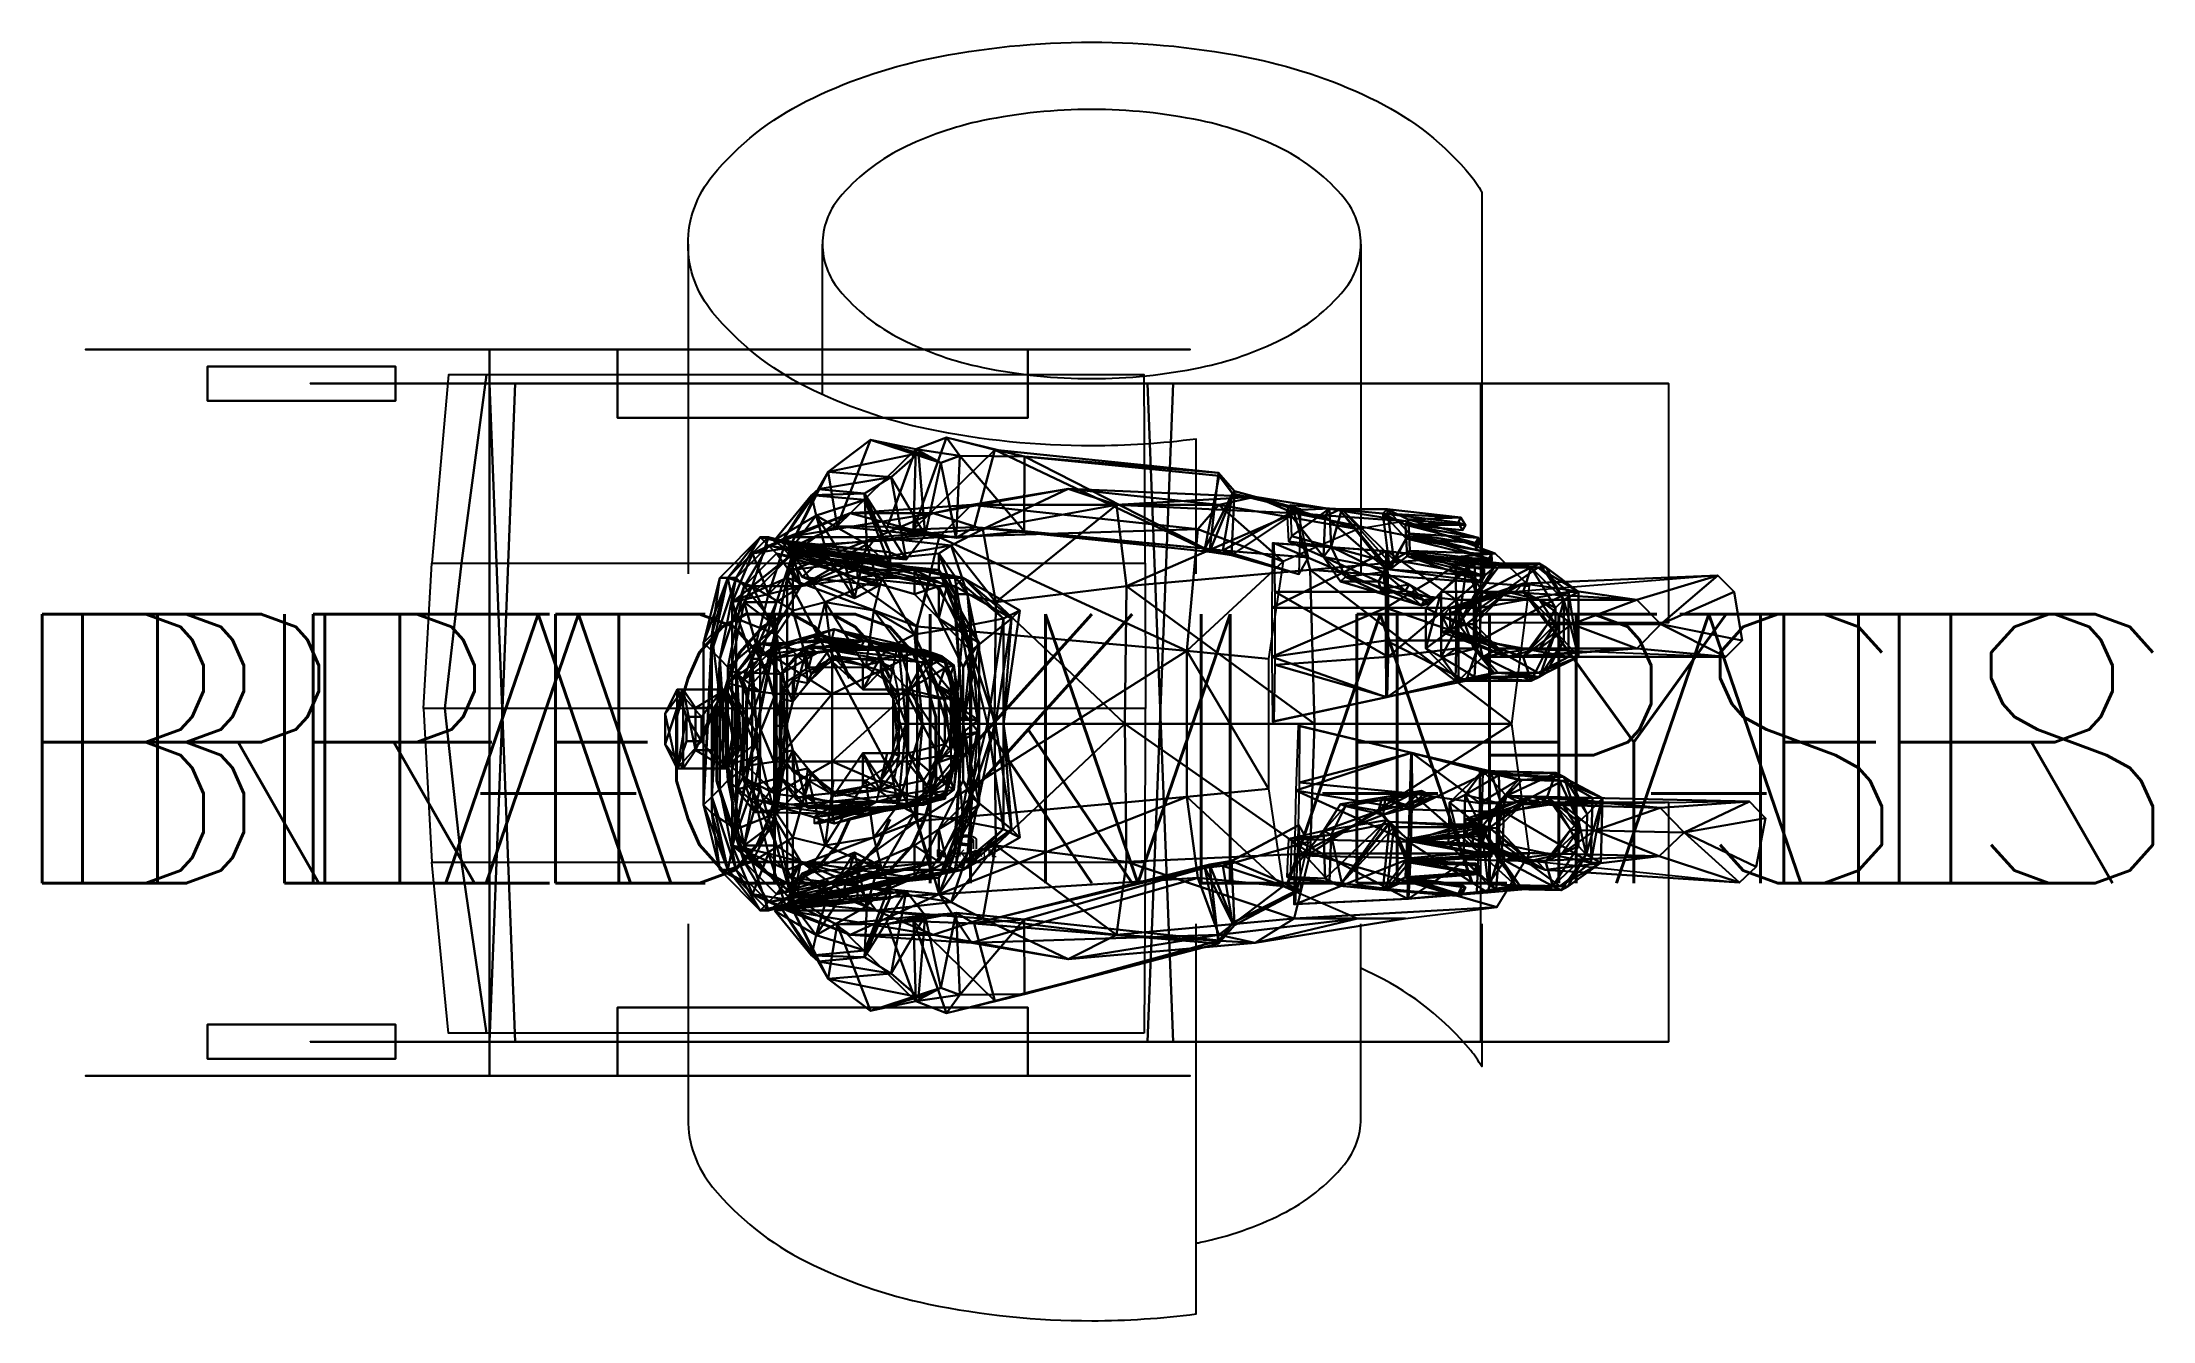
# Model space of a CAD drawing. Extents: x -0.12 to 1.45, y -0.46 to 0.49.
import ezdxf
from ezdxf.enums import TextEntityAlignment as Align

# ---------------------------------------------------------------- set-up
doc = ezdxf.new("R2010")
doc.units = 0
doc.layers.get('0').update_dxf_attribs({"linetype": 'CONTINUOUS'})
doc.layers.add('_KTI_CONTROL', color=7, linetype='CONTINUOUS')
doc.layers.add('ASHADE', color=7, linetype='CONTINUOUS')
doc.styles.add('ASHADE', font='simplex.shx', dxfattribs={"height": 0.2})

# ---------------------------------------------------------------- blocks, each defined once
blk = doc.blocks.new('RM_SDB')
at = {"layer": 'ASHADE', "color": 7, "linetype": 'CONTINUOUS'}
for p, q in [((-0.3, 0.325), (-0.3, 0.08)), ((-0.2, 0.2131), (-0.2, 0.325)), ((0.2, 0.325), (0.2, 0.08))]:
    blk.add_line(p, q, dxfattribs=at)
for points in [[(0.0777, 0.08), (0.0777, 0.1801, -0.03256), (0, 0.175, -0.051099), (-0.1213, 0.1874, -0.064948), (-0.2121, 0.2189, -0.104203), (-0.2817, 0.2742, -0.174705), (-0.3, 0.325, -0.174705), (-0.2817, 0.3758, -0.104203), (-0.2121, 0.4311, -0.064948), (-0.1213, 0.4626, -0.051099), (0, 0.475, -0.051099), (0.1213, 0.4626, -0.064948), (0.2121, 0.4311, -0.104203), (0.2817, 0.3758, -0.045656), (0.2899, 0.3638), (0.2899, 0.08)], [(-0.3, -0.18), (-0.3, -0.325, 0.174705), (-0.2817, -0.3758, 0.104203), (-0.2121, -0.4311, 0.064948), (-0.1213, -0.4626, 0.051099), (0, -0.475, 0.03256), (0.0777, -0.4699), (0.0777, -0.18)], [(0.0777, -0.4174, 0.002056), (0.0809, -0.4167, 0.064948), (0.1414, -0.3957, 0.104203), (0.1878, -0.3589, 0.174704), (0.2, -0.325), (0.2, -0.18)], [(0.2899, -0.18), (0.2899, -0.2862, 0.045656), (0.2817, -0.2742, 0.104203), (0.2121, -0.2189, 0.009048), (0.2, -0.2131, 0.051099)]]:
    blk.add_lwpolyline(points, format="xyb", dxfattribs=at)
blk.add_lwpolyline([(0, 0.425, 0.051099), (-0.0809, 0.4167, 0.064948), (-0.1414, 0.3957, 0.104203), (-0.1878, 0.3589, 0.174705), (-0.2, 0.325, 0.174705), (-0.1878, 0.2911, 0.104203), (-0.1414, 0.2543, 0.064948), (-0.0809, 0.2333, 0.051099), (0, 0.225, 0.051099), (0.0809, 0.2333, 0.064948), (0.1414, 0.2543, 0.104203), (0.1878, 0.2911, 0.174705), (0.2, 0.325, 0.174705), (0.1878, 0.3589, 0.104203), (0.1414, 0.3957, 0.064948), (0.0809, 0.4167, 0.051099)], format="xyb", close=True, dxfattribs=at)
at = {"layer": 'ASHADE', "color": 1, "linetype": 'CONTINUOUS', "style": 'ASHADE'}
blk.add_attdef('NAME', text='', height=0.2, dxfattribs=at).set_placement((0, -0.15), align=Align.CENTER)
at = {"layer": 'ASHADE', "color": 7, "linetype": 'CONTINUOUS', "flags": 1}
for tag, p in [('COLOR', (-0.15, -0.19)), ('OPACITY', (-0.15, -0.205)), ('SURFACE', (-0.15, -0.22)), ('SURF1', (-0.15, -0.235)), ('SURF2', (-0.15, -0.25)), ('SURF3', (-0.15, -0.265)), ('SURF4', (-0.15, -0.28)), ('SHADINGRATE', (-0.15, -0.295)), ('DISPLACEMENT', (-0.15, -0.31)), ('DISP1', (-0.15, -0.325)), ('DISP2', (-0.15, -0.34)), ('DISP3', (-0.15, -0.355)), ('DISP4', (-0.15, -0.37)), ('DBOUND', (-0.15, -0.385)), ('SMOOTH', (-0.15, -0.4)), ('ATMOSPHERE', (-0.15, -0.415)), ('ATMO1', (-0.15, -0.4302)), ('ATMO2', (-0.15, -0.4452)), ('ATMO3', (-0.15, -0.4602)), ('ATMO4', (-0.15, -0.4752)), ('TCOORD', (-0.15, -0.49))]:
    blk.add_attdef(tag, p, '', height=0.01, dxfattribs=at)
at = {"layer": 'ASHADE', "color": 1, "linetype": 'CONTINUOUS', "style": 'ASHADE'}
blk.add_attdef('ACADCOLOR', (0.23, -0.475), '', height=0.1, dxfattribs=at)
blk = doc.blocks.new('02ZFMA07')
at = {"layer": '_KTI_CONTROL'}
blk.add_polyline3d([(0, 0, 0), (0, 0, 0)], dxfattribs=at)
blk.add_polyline3d([(0, 0, 0), (0, 0, 0)], dxfattribs=at)
ref = blk.add_blockref('RM_SDB', (-0.0932, -0.1263), dxfattribs=dict(xscale=0.0254, yscale=0.0254, zscale=0.0254))
ref.add_attrib('NAME', 'BLACK MATTE', dxfattribs={"layer": 'ASHADE', "color": 1, "linetype": 'CONTINUOUS', "height": 0.00508, "style": 'ASHADE'}).set_placement((-0.0932, -0.1301), align=Align.CENTER)
at = {"layer": 'ASHADE'}
ref = blk.add_blockref('RM_SDB', (0, 0), dxfattribs=at)
ref.add_attrib('NAME', 'BLACK EYES', dxfattribs={"color": 1, "linetype": 'CONTINUOUS', "height": 0.2, "style": 'ASHADE'}).set_placement((0, -0.15), align=Align.CENTER)
ref = blk.add_blockref('RM_SDB', (0, 0), dxfattribs=at)
ref.add_attrib('NAME', 'BLACK HAIR', dxfattribs={"color": 1, "linetype": 'CONTINUOUS', "height": 0.2, "style": 'ASHADE'}).set_placement((0, -0.15), align=Align.CENTER)
ref = blk.add_blockref('RM_SDB', (0, 0), dxfattribs=at)
ref.add_attrib('NAME', 'RED MATTE', dxfattribs={"color": 1, "linetype": 'CONTINUOUS', "height": 0.2, "style": 'ASHADE'}).set_placement((0, -0.15), align=Align.CENTER)
ref = blk.add_blockref('RM_SDB', (0, 0), dxfattribs=at)
ref.add_attrib('NAME', 'RED LIPS', dxfattribs={"color": 1, "linetype": 'CONTINUOUS', "height": 0.2, "style": 'ASHADE'}).set_placement((0, -0.15), align=Align.CENTER)
at = {"color": 240, "linetype": 'BYBLOCK'}
mesh = blk.add_polyface(dxfattribs=at)
corners = [(-0.174, 0.083, 0.7751), (-0.2161, 0.0709, 0.7751), (-0.2222, 0.095, 0.7871), (-0.174, 0.095, 0.7871), (-0.1318, 0.083, 0.7811), (-0.174, 0.0769, 0.8534), (-0.2161, 0.0709, 0.8534), (-0.1137, 0.0709, 0.9317), (-0.2342, 0.095, 0.9317), (-0.2402, 0.101, 0.9619), (-0.2583, 0.0709, 0.9317), (-0.2643, 0.0769, 0.9619), (-0.2704, 0.0769, 0.992), (-0.2463, 0.1071, 0.992), (-0.0956, 0.0769, 0.992), (-0.1017, 0.0769, 1.0221), (-0.2463, 0.1071, 1.0221), (-0.2764, 0.0769, 1.0221), (-0.2402, 0.1071, 1.0643), (-0.2704, 0.0769, 1.0643), (-0.1197, 0.0769, 1.0643), (-0.1559, 0.0769, 1.1185), (-0.2222, 0.095, 1.1185), (-0.2523, 0.0709, 1.1185), (-0.2082, 0.1385, 1.0534), (-0.2034, 0.1429, 1.0361), (-0.2306, 0.1035, 1.0381), (-0.2355, 0.1052, 1.0554), (-0.1686, 0.1349, 1.0655), (-0.1688, 0.1397, 1.0461), (-0.1499, 0.0961, 1.0615), (-0.1497, 0.0854, 1.0852), (-0.1672, 0.1017, 1.1187), (-0.2048, 0.1233, 1.1055), (-0.2257, 0.0954, 1.1088), (-0.1585, 0.0711, 1.13), (-0.1964, 0.0936, 1.1302), (-0.2152, 0.0776, 1.1323), (-0.1849, 0.0925, 1.1335), (-0.1762, 0.0619, 1.1448), (-0.1237, 0.1086, 0.9256), (-0.138, 0.0906, 0.9984), (-0.2252, 0.0985, 0.9694), (-0.1891, 0.1154, 0.8671), (-0.1959, 0.1558, 0.9662), (-0.1645, 0.1795, 0.8679), (-0.1286, 0.1695, 0.9184), (-0.1491, 0.1517, 0.9835), (-0.1308, 0.1725, 0.8423)]
mesh.append_faces([[corners[k] for k in face] for face in [(0, 2, 3), (6, 3, 2), (11, 13, 9), (15, 13, 16), (16, 12, 17), (21, 18, 22), (18, 23, 22), (24, 26, 27), (24, 29, 25), (30, 27, 26), (33, 28, 24), (33, 27, 34), (34, 31, 35), (31, 32, 35), (36, 34, 37), (33, 38, 32), (40, 42, 43), (44, 43, 42), (44, 46, 45), (47, 25, 29), (42, 25, 44)]], dxfattribs={"vtx0": -1, "color": 240})
mesh.append_faces([[corners[k] for k in face] for face in [(3, 4, 0), (12, 13, 11), (13, 14, 9), (18, 16, 19), (17, 19, 16), (18, 20, 16), (28, 29, 24), (32, 28, 33), (27, 31, 34), (36, 38, 33), (42, 41, 26), (30, 26, 41), (26, 25, 42), (45, 48, 43)]], dxfattribs={"vtx1": -1, "color": 240})
mesh.append_faces([[corners[k] for k in face] for face in [(0, 1, 2), (4, 3, 5), (7, 8, 9), (9, 8, 10), (10, 11, 9), (16, 13, 12), (21, 20, 18), (18, 19, 23), (24, 25, 26), (30, 31, 27), (33, 24, 27), (30, 29, 28), (31, 28, 32), (36, 33, 34), (32, 38, 39), (40, 41, 42), (44, 45, 43), (47, 44, 25)]], dxfattribs={"vtx2": -1, "color": 240})
mesh = blk.add_polyface(dxfattribs=at)
corners = [(-0.174, 0.083, 0.7751), (-0.1318, 0.083, 0.7811), (-0.1137, 0.083, 0.7751), (-0.1077, 0.0709, 0.7871), (-0.1017, 0.0528, 0.7751), (-0.0836, 0.0287, 0.7931), (-0.1137, 0.0468, 0.8353), (-0.1318, 0.0649, 0.8534), (-0.174, 0.0769, 0.8534), (-0.1137, 0.0709, 0.9317), (-0.0896, 0.0227, 0.9317), (-0.1017, 0.0709, 0.9619), (-0.2402, 0.101, 0.9619), (-0.0956, 0.0769, 0.992), (-0.1017, 0.0769, 1.0221), (-0.2463, 0.1071, 0.992), (-0.2463, 0.1071, 1.0221), (-0.1197, 0.0769, 1.0643), (-0.0956, 0.0408, 1.0643), (-0.1318, 0.0348, 1.1185), (-0.1559, 0.0769, 1.1185), (-0.1438, 0.0287, 1.1366), (-0.1619, 0.0528, 1.1426), (-0.1679, 0.0107, 1.1547), (-0.1499, -0.0014, 1.1487), (-0.1258, -0.0315, 1.1185), (-0.1017, -0.0315, 1.0643), (-0.1378, -0.0315, 1.1306), (-0.1438, -0.0315, 1.1426), (-0.1499, -0.0616, 1.1487), (-0.1499, 0.0961, 1.0615), (-0.1686, 0.1349, 1.0655), (-0.1497, 0.0854, 1.0852), (-0.1286, 0.1695, 0.9184), (-0.1237, 0.1086, 0.9256), (-0.1121, 0.1624, 0.9089), (-0.1009, 0.107, 0.9174), (-0.1008, 0.1068, 0.8936), (-0.0979, 0.1676, 0.8854), (-0.1491, 0.1517, 0.9835), (-0.1959, 0.1558, 0.9662), (-0.138, 0.0906, 0.9984), (-0.1688, 0.1397, 1.0461), (-0.1308, 0.1725, 0.8423), (-0.1079, 0.1812, 0.8462), (-0.1324, 0.113, 0.8108), (-0.1517, 0.1148, 0.8101), (-0.0721, 0.1722, 0.8208), (-0.0874, 0.1146, 0.7952), (-0.1891, 0.1154, 0.8671), (-0.1645, 0.1795, 0.8679)]
mesh.append_faces([[corners[k] for k in face] for face in [(9, 6, 7)]], dxfattribs={"color": 240})
mesh.append_faces([[corners[k] for k in face] for face in [(0, 1, 2), (3, 2, 1), (1, 6, 3), (1, 8, 7), (8, 9, 7), (9, 12, 11), (12, 13, 11), (16, 17, 14), (19, 17, 20), (22, 19, 20), (21, 23, 24), (19, 26, 18), (21, 25, 19), (24, 27, 21), (30, 31, 32), (35, 34, 36), (37, 35, 36), (34, 39, 41), (42, 41, 39), (43, 45, 46), (34, 46, 36), (37, 46, 45), (43, 38, 44), (35, 50, 33), (49, 43, 46)]], dxfattribs={"vtx0": -1, "color": 240})
mesh.append_faces([[corners[k] for k in face] for face in [(7, 6, 1), (9, 10, 6), (17, 18, 14), (21, 19, 22), (25, 26, 19), (27, 25, 21), (28, 27, 24), (28, 29, 27), (33, 34, 35), (39, 33, 40), (30, 41, 42), (44, 47, 45), (45, 48, 37), (49, 46, 34), (35, 38, 43)]], dxfattribs={"vtx1": -1, "color": 240})
mesh.append_faces([[corners[k] for k in face] for face in [(3, 4, 2), (5, 3, 6), (10, 9, 11), (14, 13, 15), (19, 18, 17), (21, 22, 23), (37, 38, 35), (34, 33, 39), (43, 44, 45), (37, 36, 46), (35, 43, 50)]], dxfattribs={"vtx2": -1, "color": 240})
mesh = blk.add_polyface(dxfattribs=at)
corners = [(-0.0836, 0.0287, 0.7931), (-0.1017, 0.0528, 0.7751), (-0.1077, 0.0709, 0.7871), (-0.1137, 0.0468, 0.8353), (-0.0956, 0.0107, 0.8293), (-0.0896, 0.0227, 0.9317), (-0.1017, 0.0709, 0.9619), (-0.0595, 0.0468, 0.9619), (-0.0534, 0.0528, 0.992), (-0.0956, 0.0769, 0.992), (-0.0655, 0.0468, 1.0221), (-0.1017, 0.0769, 1.0221), (-0.0956, 0.0408, 1.0643), (-0.1017, -0.0315, 1.0643), (-0.0775, -0.0315, 1.0221), (-0.0655, -0.0315, 0.992), (-0.0715, -0.0315, 0.9619), (-0.0896, -0.0315, 0.9317), (-0.0956, -0.0315, 0.8293), (-0.0836, -0.0315, 0.7931), (-0.0956, -0.0315, 0.7751), (-0.1008, 0.1068, 0.8936), (-0.0501, 0.1117, 0.8835), (-0.0979, 0.1676, 0.8854), (-0.0499, 0.1671, 0.8694), (0.0948, 0.1527, 0.8387), (0.0842, 0.0988, 0.8466), (0.1047, 0.1396, 0.8339), (0.0975, 0.0972, 0.848), (0.0943, 0.155, 0.7942), (0.1062, 0.1414, 0.795), (0.0875, 0.0964, 0.7692), (0.104, 0.0937, 0.7837), (0.1552, 0.1281, 0.8175), (0.1528, 0.128, 0.8404), (0.154, 0.0798, 0.8), (-0.1324, 0.113, 0.8108), (-0.0721, 0.1722, 0.8208), (-0.0874, 0.1146, 0.7952), (-0.1079, 0.1812, 0.8462), (0.1611, 0.0921, 0.8497)]
mesh.append_faces([[corners[k] for k in face] for face in [(0, 1, 2)]], dxfattribs={"color": 240})
mesh.append_faces([[corners[k] for k in face] for face in [(0, 3, 4), (3, 5, 4), (5, 6, 7), (10, 9, 11), (11, 12, 10), (12, 14, 10), (15, 10, 14), (15, 7, 8), (5, 16, 17), (0, 20, 1), (23, 22, 24), (27, 26, 28), (31, 30, 32), (26, 32, 28), (33, 27, 34), (27, 29, 25), (33, 32, 30), (36, 37, 38), (37, 31, 38), (26, 38, 31), (21, 38, 22), (24, 39, 23), (26, 24, 22), (29, 24, 25), (35, 28, 32), (28, 34, 27)]], dxfattribs={"vtx0": -1, "color": 240})
mesh.append_faces([[corners[k] for k in face] for face in [(8, 7, 9), (6, 9, 7), (8, 10, 15), (7, 16, 5), (4, 18, 0), (19, 0, 18), (21, 22, 23), (25, 26, 27), (29, 30, 31), (31, 32, 26), (30, 27, 33), (37, 24, 29)]], dxfattribs={"vtx1": -1, "color": 240})
mesh.append_faces([[corners[k] for k in face] for face in [(10, 8, 9), (12, 13, 14), (15, 16, 7), (5, 17, 18), (18, 4, 5), (0, 19, 20), (27, 30, 29), (33, 35, 32), (37, 29, 31), (26, 22, 38), (24, 37, 39), (26, 25, 24), (35, 40, 28), (28, 40, 34)]], dxfattribs={"vtx2": -1, "color": 240})
at = {"color": 251, "linetype": 'BYBLOCK'}
mesh = blk.add_polyface(dxfattribs=at)
corners = [(-0.1137, 0.083, 0.7751), (-0.1137, 0.095, 0.7389), (-0.174, 0.089, 0.7389), (-0.174, 0.083, 0.7751), (-0.2161, 0.0709, 0.7751), (-0.2222, 0.083, 0.7389), (-0.1017, 0.0528, 0.7751), (-0.1017, 0.0649, 0.7389), (-0.2402, 0.0649, 0.7389), (-0.2342, 0.0589, 0.7751), (0.0184, 0.1312, 0.6065), (0.0258, 0.0709, 0.6381), (0.1506, 0.1251, 0.5995), (0.1624, 0.083, 0.6295), (0.1215, 0.1372, 0.5424), (0.2332, 0.1191, 0.4985), (0.2998, 0.095, 0.5855), (0.3255, 0.0709, 0.6139), (-0.0923, 0.0649, 0.6811), (-0.0712, 0.0589, 0.6307), (-0.1045, 0.101, 0.6677), (-0.0809, 0.1131, 0.6143), (-0.1178, 0.1251, 0.5588), (-0.1601, 0.1071, 0.639), (-0.0174, 0.1432, 0.5275), (-0.2262, 0.1071, 0.6125), (-0.2521, 0.095, 0.6021), (-0.1017, -0.1279, 0.7389), (-0.0956, -0.0315, 0.7389), (-0.1017, -0.1159, 0.7751), (-0.0956, -0.0315, 0.7751), (-0.1137, -0.1581, 0.7389), (-0.1137, -0.146, 0.7751), (-0.174, -0.152, 0.7389), (-0.174, -0.146, 0.7751), (-0.2161, -0.134, 0.7751), (-0.2222, -0.146, 0.7389), (-0.2463, -0.0797, 0.7751), (-0.2463, 0.0167, 0.7751), (-0.2523, 0.0167, 0.7389), (-0.2523, -0.0797, 0.7389), (-0.2342, -0.1219, 0.7751), (-0.2402, -0.1279, 0.7389), (0.1657, -0.0315, 0.6167), (0.0247, -0.0315, 0.6327), (0.1624, -0.1279, 0.6295), (0.0258, -0.134, 0.6381), (0.0184, -0.1882, 0.6065), (0.1506, -0.1761, 0.5995), (0.3123, -0.0315, 0.6097), (0.3255, -0.1279, 0.6139), (0.1215, -0.1942, 0.5424), (0.2332, -0.1761, 0.4985), (0.301, -0.1677, 0.5855), (-0.0712, -0.1219, 0.6307), (-0.0723, -0.0315, 0.6427), (-0.0923, -0.1279, 0.6811), (-0.0842, -0.0315, 0.69), (-0.1045, -0.1641, 0.6677), (-0.0809, -0.1761, 0.6143), (-0.1178, -0.1882, 0.5588), (-0.1601, -0.1701, 0.639), (-0.0174, -0.2063, 0.5275), (-0.2262, -0.1701, 0.6125), (-0.2521, -0.1581, 0.6021), (-0.2672, -0.1219, 0.5966), (-0.2672, 0.0589, 0.5966), (0.0788, 0.1131, 0.4412), (0.0945, 0.1312, 0.4704), (0.1424, 0.089, 0.4184), (0.1979, 0.1131, 0.4529), (-0.2143, 0.101, 0.4555), (-0.1795, 0.1251, 0.4809), (-0.1134, 0.1071, 0.4335), (-0.0892, 0.1312, 0.4494), (0.1315, -0.0797, 0.3782), (0.1424, -0.152, 0.4184), (0.0708, -0.0857, 0.4274), (0.0788, -0.146, 0.4412), (0.0945, -0.1882, 0.4704), (0.1979, -0.1761, 0.4529), (0.0708, 0.0227, 0.4274), (0.1315, 0.0167, 0.3782), (-0.1795, -0.1882, 0.4809), (-0.2143, -0.1641, 0.4555), (-0.1134, -0.1581, 0.4335), (-0.0892, -0.1942, 0.4494), (-0.1296, -0.1038, 0.4306), (-0.2263, -0.14, 0.4467), (-0.1296, 0.0408, 0.4306), (-0.2263, 0.0769, 0.4467)]
mesh.append_faces([[corners[k] for k in face] for face in [(0, 2, 3), (4, 2, 5), (4, 8, 9), (12, 11, 13), (15, 12, 16), (13, 16, 12), (20, 19, 21), (21, 23, 20), (10, 14, 24), (24, 21, 10), (19, 10, 21), (2, 20, 23), (8, 25, 26), (23, 5, 2), (18, 1, 7), (29, 28, 30), (33, 32, 34), (33, 35, 36), (41, 40, 42), (42, 35, 41), (45, 44, 46), (46, 48, 45), (49, 45, 50), (48, 52, 53), (53, 45, 48), (56, 55, 57), (54, 58, 59), (61, 59, 58), (44, 54, 46), (51, 47, 62), (59, 62, 47), (47, 54, 59), (58, 33, 61), (63, 42, 64), (65, 42, 40), (36, 61, 33), (57, 27, 56), (31, 56, 27), (55, 18, 57), (8, 66, 39), (19, 44, 11), (13, 49, 17), (43, 11, 44), (7, 57, 18), (28, 6, 30), (39, 9, 8), (69, 68, 70), (73, 72, 74), (74, 67, 73), (77, 76, 78), (79, 76, 80), (83, 85, 86), (87, 84, 88), (85, 77, 78), (78, 86, 85), (71, 89, 90), (69, 81, 67), (81, 73, 67), (62, 79, 51), (84, 65, 88), (64, 83, 63), (86, 60, 83), (60, 63, 83), (80, 51, 79), (68, 24, 14), (72, 26, 25), (22, 74, 72), (66, 71, 90), (25, 22, 72), (14, 70, 68)]], dxfattribs={"vtx0": -1, "color": 251})
mesh.append_faces([[corners[k] for k in face] for face in [(3, 2, 4), (6, 7, 0), (1, 0, 7), (10, 11, 12), (14, 12, 15), (18, 19, 20), (22, 21, 24), (1, 20, 2), (5, 25, 8), (27, 28, 29), (31, 32, 33), (36, 35, 42), (43, 44, 45), (50, 45, 53), (54, 55, 56), (60, 59, 61), (48, 47, 51), (46, 54, 47), (64, 42, 65), (63, 61, 36), (58, 56, 31), (40, 39, 65), (66, 65, 39), (55, 44, 19), (43, 49, 13), (28, 57, 7), (38, 9, 39), (67, 68, 69), (71, 72, 73), (75, 76, 77), (77, 81, 75), (82, 75, 81), (85, 84, 87), (79, 86, 78), (88, 90, 87), (89, 87, 90), (89, 73, 81), (84, 83, 64), (62, 60, 86), (52, 51, 80), (74, 24, 68), (26, 71, 66), (23, 22, 25)]], dxfattribs={"vtx1": -1, "color": 251})
mesh.append_faces([[corners[k] for k in face] for face in [(0, 1, 2), (4, 5, 8), (13, 17, 16), (21, 22, 23), (10, 12, 14), (19, 11, 10), (23, 25, 5), (18, 20, 1), (27, 29, 32), (32, 31, 27), (33, 34, 35), (37, 38, 39), (39, 40, 37), (41, 37, 40), (46, 47, 48), (49, 43, 45), (48, 51, 52), (54, 56, 58), (44, 55, 54), (59, 60, 62), (58, 31, 33), (63, 36, 42), (57, 28, 27), (55, 19, 18), (8, 26, 66), (43, 13, 11), (28, 7, 6), (74, 68, 67), (79, 78, 76), (83, 84, 85), (85, 87, 77), (87, 89, 81), (81, 77, 87), (71, 73, 89), (69, 82, 81), (65, 66, 90), (90, 88, 65), (62, 86, 79), (84, 64, 65), (60, 61, 63), (72, 71, 26), (22, 24, 74), (14, 15, 70)]], dxfattribs={"vtx2": -1, "color": 251})
at = {"color": 0, "linetype": 'BYBLOCK'}
mesh = blk.add_polyface(dxfattribs=at)
corners = [(-0.1001, -0.0127, 1.2978), (-0.1137, -0.0127, 1.3339), (-0.1001, -0.0556, 1.2978), (-0.0979, -0.0149, 1.2797), (-0.1092, 0.0167, 1.2933), (-0.1092, 0.0144, 1.2729), (-0.0979, -0.0534, 1.2797), (-0.1092, -0.0873, 1.2933), (-0.1092, -0.0827, 1.2729), (-0.1024, -0.0805, 1.2345), (-0.1047, -0.0737, 1.2594), (-0.1114, -0.0873, 1.2413), (-0.1024, -0.0172, 1.2029), (-0.1137, -0.0036, 1.1984), (-0.1001, -0.0104, 1.2142), (-0.1024, -0.0443, 1.2029), (-0.1001, -0.0556, 1.2142), (-0.1137, -0.0601, 1.1984), (-0.1092, 0.0099, 1.221), (-0.1024, 0.0122, 1.2345), (-0.0979, -0.0195, 1.2255), (-0.1092, -0.076, 1.221), (-0.0979, -0.0443, 1.2255), (-0.1047, -0.0511, 1.1916), (-0.1047, -0.0104, 1.1916), (-0.1047, 0.0054, 1.2594), (-0.1047, -0.0262, 1.2571), (-0.1047, -0.0421, 1.2571), (-0.0979, -0.0398, 1.2752), (-0.0979, -0.0285, 1.2752), (-0.0843, -0.0375, 1.2345), (-0.0843, -0.0285, 1.2345), (0.1453, 0.1271, 0.8202), (0.1474, 0.131, 0.825), (0.1767, 0.1284, 0.8145), (0.1485, 0.1079, 0.843), (0.1724, 0.0927, 0.8273), (0.1464, 0.104, 0.8382), (0.1781, 0.1001, 0.8364), (0.1781, -0.1141, 0.8326), (0.1464, -0.117, 0.8357), (0.1485, -0.1185, 0.8417), (0.1724, -0.111, 0.8212), (0.1453, -0.1453, 0.8286), (0.1474, -0.1469, 0.8346), (0.1767, -0.1488, 0.8239), (0.134, 0.0546, 0.6093), (0.134, 0.0184, 0.6093), (0.2186, 0.0546, 0.6058)]
mesh.append_faces([[corners[k] for k in face] for face in [(28, 6, 8), (3, 29, 5)]], dxfattribs={"color": 0})
mesh.append_faces([[corners[k] for k in face] for face in [(4, 3, 5), (2, 8, 6), (14, 19, 20), (9, 16, 22), (20, 25, 26), (22, 10, 9), (27, 30, 28), (31, 26, 29), (32, 36, 37), (37, 38, 35), (39, 40, 41), (42, 43, 40)]], dxfattribs={"vtx0": -1, "color": 0})
mesh.append_faces([[corners[k] for k in face] for face in [(0, 1, 2), (0, 3, 4), (7, 8, 2), (9, 10, 11), (12, 13, 14), (15, 16, 17), (18, 19, 14), (27, 10, 22), (22, 30, 27), (20, 26, 31), (31, 30, 20), (22, 20, 30), (29, 28, 31), (30, 31, 28), (33, 35, 34), (44, 43, 45), (46, 47, 48)]], dxfattribs={"vtx1": -1, "color": 0})
mesh.append_faces([[corners[k] for k in face] for face in [(2, 6, 3), (3, 0, 2), (9, 21, 16), (15, 23, 24), (24, 12, 15), (22, 16, 14), (14, 20, 22), (20, 19, 25), (6, 28, 29), (29, 3, 6), (32, 33, 34), (41, 44, 45)]], dxfattribs={"vtx2": -1, "color": 0})
mesh = blk.add_polyface(dxfattribs=at)
corners = [(0.185, 0.0742, 0.8344), (0.1724, 0.0927, 0.8273), (0.2131, 0.0743, 0.8222), (0.1736, 0.1226, 0.8073), (0.1767, 0.1284, 0.8145), (0.1842, 0.1277, 0.8052), (0.1859, 0.128, 0.8108), (0.1453, 0.1271, 0.8202), (0.1781, 0.1001, 0.8364), (0.1485, 0.1079, 0.843), (0.2191, 0.0834, 0.8256), (0.1464, 0.104, 0.8382), (0.1886, 0.0778, 0.8388), (0.2195, 0.0968, 0.5249), (0.1356, 0.1028, 0.5198), (0.2189, 0.0968, 0.5808), (0.1345, 0.1028, 0.5852), (0.134, 0.0546, 0.6093), (0.2186, 0.0546, 0.6058), (0.1781, -0.1141, 0.8326), (0.1886, -0.0927, 0.8257), (0.1724, -0.111, 0.8212), (0.185, -0.0912, 0.8203), (0.1464, -0.117, 0.8357), (0.2131, -0.0962, 0.8092), (0.1767, -0.1488, 0.8239), (0.1736, -0.1464, 0.8149), (0.1842, -0.1519, 0.8151), (0.1859, -0.15, 0.8204), (0.2191, -0.1032, 0.8159), (0.1453, -0.1453, 0.8286), (0.1485, -0.1185, 0.8417), (0.1518, -0.0811, 0.6093), (0.1509, -0.1173, 0.6093), (0.2355, -0.1193, 0.6058), (0.2375, -0.0531, 0.5808), (0.1546, -0.033, 0.5198), (0.1535, -0.0329, 0.5852), (0.1514, -0.1655, 0.5198), (0.2348, -0.1615, 0.5808), (0.1502, -0.1655, 0.5852), (0.1356, -0.0298, 0.5198), (0.2195, -0.0117, 0.5249), (0.2189, -0.0117, 0.5808), (0.1345, -0.0298, 0.5852), (0.2186, 0.0305, 0.6058), (0.134, 0.0184, 0.6093), (0.1364, 0.0124, 0.4776), (0.1364, 0.0666, 0.4776), (0.2203, 0.0184, 0.4919), (0.1531, -0.1294, 0.4776), (0.1544, -0.0752, 0.4776), (0.2381, -0.0832, 0.4919), (0.2369, -0.1314, 0.4919), (0.238, -0.0531, 0.5249), (0.2203, 0.0666, 0.4919)]
mesh.append_faces([[corners[k] for k in face] for face in [(5, 4, 6), (8, 6, 4), (12, 1, 0), (15, 14, 16), (17, 15, 16), (21, 20, 22), (25, 27, 28), (28, 19, 25), (35, 36, 37), (38, 39, 40), (41, 43, 44), (39, 33, 40), (43, 46, 44), (32, 35, 37), (54, 51, 36), (47, 42, 41), (55, 14, 13)]], dxfattribs={"vtx0": -1, "color": 0})
mesh.append_faces([[corners[k] for k in face] for face in [(0, 1, 2), (3, 4, 5), (8, 4, 9), (1, 3, 10), (1, 8, 11), (13, 14, 15), (19, 20, 21), (26, 30, 21), (26, 25, 30), (45, 46, 43), (45, 18, 46), (47, 48, 49), (48, 14, 55)]], dxfattribs={"vtx1": -1, "color": 0})
mesh.append_faces([[corners[k] for k in face] for face in [(4, 3, 7), (7, 3, 1), (12, 8, 1), (17, 18, 15), (19, 21, 23), (21, 22, 24), (25, 26, 27), (26, 21, 29), (25, 19, 31), (32, 33, 34), (41, 42, 43), (50, 51, 52), (38, 50, 53)]], dxfattribs={"vtx2": -1, "color": 0})
mesh = blk.add_polyface(dxfattribs=at)
corners = [(0.2451, 0.0564, 0.8184), (0.2472, 0.0603, 0.8232), (0.2181, 0.069, 0.8309), (0.216, 0.0651, 0.8261), (0.2333, 0.0672, 0.817), (0.2131, 0.0743, 0.8222), (0.1724, 0.0927, 0.8273), (0.2191, 0.0834, 0.8256), (0.2217, 0.0882, 0.8316), (0.2167, 0.0811, 0.8307), (0.2216, 0.0832, 0.8225), (0.2246, 0.0903, 0.8287), (0.2359, 0.072, 0.8231), (0.185, 0.0742, 0.8344), (0.1886, 0.0778, 0.8388), (0.2333, 0.1163, 0.7954), (0.2338, 0.1061, 0.8033), (0.2164, 0.1248, 0.7914), (0.2723, 0.118, 0.7684), (0.2744, 0.1218, 0.7733), (0.2197, 0.128, 0.8007), (0.2359, 0.1099, 0.8082), (0.2353, 0.1202, 0.8002), (0.1842, 0.1277, 0.8052), (0.1859, 0.128, 0.8108), (0.1736, 0.1226, 0.8073), (0.1781, 0.1001, 0.8364), (0.2344, 0.0932, 0.8133), (0.2365, 0.0971, 0.8181), (0.2709, 0.0606, 0.5141), (0.2203, 0.0666, 0.4919), (0.2195, 0.0968, 0.5249), (0.2703, 0.0907, 0.5358), (0.2189, 0.0968, 0.5808), (0.2186, 0.0546, 0.6058), (0.2782, 0.0907, 0.578), (0.2203, 0.0184, 0.4919), (0.2709, 0.0245, 0.5141), (0.2195, -0.0117, 0.5249), (0.2782, 0.0004, 0.578), (0.2186, 0.0305, 0.6058), (0.2189, -0.0117, 0.5808), (0.1364, 0.0666, 0.4776), (0.1364, 0.0124, 0.4776)]
mesh.append_faces([[corners[k] for k in face] for face in [(15, 16, 17), (21, 22, 20), (11, 21, 20), (16, 10, 17), (27, 10, 16), (11, 28, 21)]], dxfattribs={"color": 0})
mesh.append_faces([[corners[k] for k in face] for face in [(5, 6, 7), (7, 11, 8), (5, 3, 13), (2, 9, 14), (14, 3, 2), (18, 15, 17), (19, 17, 20), (23, 20, 17), (7, 25, 23), (23, 10, 7), (11, 24, 8), (26, 9, 8), (34, 35, 33), (39, 40, 41)]], dxfattribs={"vtx0": -1, "color": 0})
mesh.append_faces([[corners[k] for k in face] for face in [(3, 4, 0), (10, 11, 7), (5, 9, 4), (12, 4, 9), (12, 9, 2), (13, 3, 14), (20, 24, 11), (36, 37, 38), (30, 36, 42)]], dxfattribs={"vtx1": -1, "color": 0})
mesh.append_faces([[corners[k] for k in face] for face in [(0, 1, 2), (2, 3, 0), (7, 8, 9), (9, 5, 7), (12, 2, 1), (5, 4, 3), (23, 24, 20), (23, 17, 10), (26, 8, 24), (26, 14, 9), (29, 30, 31), (32, 31, 33), (36, 30, 29), (43, 36, 38)]], dxfattribs={"vtx2": -1, "color": 0})
mesh = blk.add_polyface(dxfattribs=at)
corners = [(0.2451, 0.0564, 0.8184), (0.2333, 0.0672, 0.817), (0.2511, 0.0579, 0.8146), (0.2532, 0.0618, 0.8194), (0.2472, 0.0603, 0.8232), (0.2359, 0.072, 0.8231), (0.2895, 0.0793, 0.7919), (0.2898, 0.0742, 0.7959), (0.2344, 0.0932, 0.8133), (0.2216, 0.0832, 0.8225), (0.2919, 0.0781, 0.8007), (0.2246, 0.0903, 0.8287), (0.2723, 0.118, 0.7684), (0.2744, 0.1218, 0.7733), (0.2777, 0.1162, 0.7764), (0.2757, 0.1123, 0.7715), (0.2333, 0.1163, 0.7954), (0.2353, 0.1202, 0.8002), (0.2197, 0.128, 0.8007), (0.2164, 0.1248, 0.7914), (0.2359, 0.1099, 0.8082), (0.2876, 0.1017, 0.7837), (0.2874, 0.1068, 0.7797), (0.2853, 0.103, 0.7748), (0.2855, 0.0979, 0.7788), (0.2338, 0.1061, 0.8033), (0.2953, 0.086, 0.7841), (0.2951, 0.0911, 0.7801), (0.2971, 0.0949, 0.785), (0.2365, 0.0971, 0.8181), (0.2916, 0.0832, 0.7967), (0.2974, 0.0898, 0.789), (0.2709, 0.0606, 0.5141), (0.2195, 0.0968, 0.5249), (0.2703, 0.0907, 0.5358), (0.2189, 0.0968, 0.5808), (0.2782, 0.0907, 0.578), (0.2887, 0.0546, 0.5984), (0.2186, 0.0546, 0.6058), (0.2785, 0.0847, 0.3566), (0.2484, 0.0546, 0.3566), (0.2598, 0.0666, 0.435), (0.2845, 0.0877, 0.435), (0.2725, 0.0425, 0.2241)]
mesh.append_faces([[corners[k] for k in face] for face in [(0, 1, 2), (5, 4, 3), (8, 7, 9), (10, 9, 7), (17, 13, 18), (10, 29, 11), (32, 33, 34), (34, 35, 36), (39, 41, 42), (39, 43, 40)]], dxfattribs={"vtx0": -1, "color": 0})
mesh.append_faces([[corners[k] for k in face] for face in [(2, 3, 0), (4, 0, 3), (6, 7, 8), (15, 16, 12), (15, 14, 16), (17, 16, 14), (12, 19, 13), (24, 25, 23), (16, 23, 25), (26, 8, 27), (25, 27, 8), (25, 20, 27), (28, 27, 20), (26, 31, 8), (29, 8, 31), (37, 36, 38)]], dxfattribs={"vtx1": -1, "color": 0})
mesh.append_faces([[corners[k] for k in face] for face in [(1, 5, 3), (3, 2, 1), (10, 11, 9), (12, 13, 14), (14, 15, 12), (17, 14, 13), (20, 21, 22), (22, 17, 20), (16, 17, 22), (22, 23, 16), (28, 20, 29), (10, 30, 29), (8, 29, 30), (30, 6, 8), (24, 21, 20), (20, 25, 24), (39, 40, 41)]], dxfattribs={"vtx2": -1, "color": 0})
at = {"color": 240, "linetype": 'BYBLOCK'}
mesh = blk.add_polyface(dxfattribs=at)
corners = [(-0.2583, 0.0589, 0.7931), (-0.2342, 0.0589, 0.7751), (-0.2463, 0.0167, 0.7751), (-0.2704, -0.0014, 0.7871), (-0.2222, 0.095, 0.7871), (-0.2161, 0.0709, 0.7751), (-0.174, 0.0769, 0.8534), (-0.174, 0.095, 0.7871), (-0.2161, 0.0709, 0.8534), (-0.2342, 0.0408, 0.8353), (-0.2463, -0.0074, 0.8293), (-0.2704, 0.0107, 0.9317), (-0.2583, 0.0709, 0.9317), (-0.2342, 0.095, 0.9317), (-0.1137, 0.0709, 0.9317), (-0.2643, 0.0769, 0.9619), (-0.2764, 0.0167, 0.9619), (-0.2824, 0.0227, 0.992), (-0.2704, 0.0769, 0.992), (-0.2764, 0.0769, 1.0221), (-0.2884, 0.0287, 1.0221), (-0.2824, 0.0348, 1.0643), (-0.2704, 0.0769, 1.0643), (-0.2523, 0.0709, 1.1185), (-0.2643, 0.0468, 1.1185), (-0.2342, 0.0348, 1.1487), (-0.2222, 0.0528, 1.1487), (-0.1981, 0.0589, 1.1487), (-0.2222, 0.095, 1.1185), (-0.1619, 0.0528, 1.1426), (-0.1559, 0.0769, 1.1185), (-0.1679, 0.0107, 1.1547), (-0.192, 0.0107, 1.1607), (-0.2101, 0.0107, 1.1607), (-0.2282, -0.0014, 1.1607), (-0.2463, -0.0436, 0.7751), (-0.2463, -0.0556, 0.8293), (-0.2704, -0.0737, 0.9317), (-0.2824, -0.0857, 0.992), (-0.2884, -0.0918, 1.0221), (-0.2643, -0.1098, 1.1185), (-0.2342, -0.0978, 1.1487), (-0.2152, 0.0776, 1.1323), (-0.1762, 0.0619, 1.1448), (-0.1964, 0.0936, 1.1302), (-0.1849, 0.0925, 1.1335), (-0.1585, 0.0711, 1.13), (-0.2257, 0.0954, 1.1088), (-0.1672, 0.1017, 1.1187)]
mesh.append_faces([[corners[k] for k in face] for face in [(6, 8, 13)]], dxfattribs={"color": 240})
mesh.append_faces([[corners[k] for k in face] for face in [(0, 2, 3), (1, 4, 5), (4, 9, 8), (3, 9, 0), (9, 11, 12), (12, 8, 9), (15, 17, 18), (20, 18, 17), (19, 21, 22), (24, 22, 21), (23, 25, 26), (26, 28, 23), (27, 30, 28), (31, 27, 32), (27, 33, 32), (25, 33, 26), (35, 3, 2), (44, 43, 45), (46, 42, 47)]], dxfattribs={"vtx0": -1, "color": 240})
mesh.append_faces([[corners[k] for k in face] for face in [(0, 4, 1), (6, 7, 8), (10, 9, 3), (13, 8, 12), (13, 14, 6), (15, 12, 16), (11, 16, 12), (19, 18, 20), (23, 22, 24), (27, 28, 26), (29, 30, 27), (34, 33, 25), (10, 3, 36), (11, 37, 16), (20, 39, 21), (24, 40, 25), (25, 41, 34), (42, 43, 44)]], dxfattribs={"vtx1": -1, "color": 240})
mesh.append_faces([[corners[k] for k in face] for face in [(0, 1, 2), (4, 0, 9), (9, 10, 11), (15, 16, 17), (19, 20, 21), (23, 24, 25), (31, 29, 27), (27, 26, 33), (37, 11, 10), (38, 17, 16), (39, 20, 17), (40, 24, 21), (46, 43, 42), (43, 46, 48)]], dxfattribs={"vtx2": -1, "color": 240})
at = {"color": 0, "linetype": 'BYBLOCK'}
mesh = blk.add_polyface(dxfattribs=at)
corners = [(0.2951, 0.0911, 0.7801), (0.2971, 0.0949, 0.785), (0.2974, 0.0898, 0.789), (0.2953, 0.086, 0.7841), (0.2895, 0.0793, 0.7919), (0.2916, 0.0832, 0.7967), (0.2898, 0.0742, 0.7959), (0.2919, 0.0781, 0.8007), (0.2365, 0.0971, 0.8181), (0.2853, 0.103, 0.7748), (0.2874, 0.1068, 0.7797), (0.2855, 0.0979, 0.7788), (0.2876, 0.1017, 0.7837), (0.3021, 0.0847, 0.4982), (0.2857, 0.0666, 0.4889), (0.2841, 0.0606, 0.5074), (0.299, 0.0847, 0.532), (0.2703, 0.0907, 0.5358), (0.2709, 0.0606, 0.5141), (0.3319, 0.0847, 0.566), (0.2782, 0.0907, 0.578), (0.3378, 0.0847, 0.515), (0.3544, 0.0666, 0.5819), (0.3618, 0.0666, 0.5368), (0.2887, 0.0546, 0.5984), (0.3267, 0.0847, 0.3566), (0.2785, 0.0847, 0.3566), (0.2845, 0.0877, 0.435), (0.3327, 0.0877, 0.435), (0.3448, 0.0546, 0.3566), (0.3508, 0.0606, 0.435), (0.3026, 0.0606, 0.0855), (0.3327, 0.0606, 0.0855), (0.3086, 0.0666, 0.0493), (0.4051, 0.0606, 0.0373), (0.3026, 0.0606, 0.1276), (0.3267, 0.0606, 0.1276), (0.2906, 0.0666, 0.2241), (0.3207, 0.0666, 0.2241), (0.2845, 0.0425, 0.1276), (0.3388, 0.0425, 0.2241), (0.2785, 0.0425, 0.0855), (0.2725, 0.0425, 0.2241), (0.2598, 0.0666, 0.435)]
mesh.append_faces([[corners[k] for k in face] for face in [(13, 15, 16), (18, 16, 15), (20, 16, 17), (19, 23, 21), (19, 24, 22), (30, 25, 28), (33, 32, 34), (39, 37, 35), (40, 36, 38), (38, 29, 40), (13, 28, 27), (30, 21, 23), (14, 27, 43)]], dxfattribs={"vtx0": -1, "color": 0})
mesh.append_faces([[corners[k] for k in face] for face in [(4, 5, 6), (7, 6, 5), (9, 10, 11), (12, 11, 10), (17, 16, 18), (19, 16, 20), (22, 23, 19), (29, 25, 30), (31, 32, 33), (38, 37, 25), (26, 25, 37), (37, 42, 26), (21, 28, 13), (13, 27, 14)]], dxfattribs={"vtx1": -1, "color": 0})
mesh.append_faces([[corners[k] for k in face] for face in [(0, 1, 2), (2, 3, 0), (8, 2, 1), (13, 14, 15), (21, 13, 16), (16, 19, 21), (19, 20, 24), (25, 26, 27), (27, 28, 25), (35, 36, 32), (32, 31, 35), (36, 35, 37), (37, 38, 36), (41, 31, 33), (38, 25, 29), (30, 28, 21)]], dxfattribs={"vtx2": -1, "color": 0})
at = {"color": 251, "linetype": 'BYBLOCK'}
mesh = blk.add_polyface(dxfattribs=at)
corners = [(0.4653, 0.0787, 0.0132), (0.4653, 0.0787, 0.0192), (0.4774, 0.0666, 0.0252), (0.4774, 0.0666, 0.0192), (0.2665, 0.0546, 0.0252), (0.3207, 0.0727, 0.0252), (0.3147, 0.0666, 0.0071), (0.2725, 0.0546, 0.0071), (0.4939, -0.1377, 0.0252), (0.4939, -0.1377, 0.0192), (0.5008, -0.1017, 0.0192), (0.5008, -0.1017, 0.0252), (0.4713, 0.0184, 0.0192), (0.4713, 0.0184, 0.0132), (0.4834, 0.0305, 0.0192), (0.4834, 0.0305, 0.0252), (0.3207, 0.0184, 0.0252), (0.2665, 0.0365, 0.0252), (0.3147, 0.0245, 0.0071), (0.2725, 0.0365, 0.0071), (0.2833, -0.1205, 0.0252), (0.2838, -0.1024, 0.0252), (0.2894, -0.1206, 0.0071), (0.2898, -0.1026, 0.0071), (0.3384, -0.0857, 0.0252), (0.3323, -0.0916, 0.0071), (0.489, -0.0893, 0.0192), (0.489, -0.0893, 0.0132), (0.3371, -0.1399, 0.0252), (0.3312, -0.1337, 0.0071), (0.4815, -0.1494, 0.0132), (0.4815, -0.1494, 0.0192), (0.2604, 0.0365, 0.0553), (0.2604, 0.0486, 0.0553), (0.4051, 0.0606, 0.0373), (0.4231, 0.0425, 0.0493), (0.4403, -0.1123, 0.0493), (0.4217, -0.1299, 0.0373), (0.4226, -0.0938, 0.0373), (0.3252, -0.1336, 0.0493), (0.2775, -0.1143, 0.0553), (0.2778, -0.1023, 0.0553), (0.3264, -0.0854, 0.0493), (0.3086, 0.0184, 0.0493), (0.4051, 0.0245, 0.0373), (0.3086, 0.0666, 0.0493)]
mesh.append_faces([[corners[k] for k in face] for face in [(35, 15, 2), (11, 36, 8)]], dxfattribs={"color": 251})
mesh.append_faces([[corners[k] for k in face] for face in [(4, 6, 7), (0, 5, 1), (18, 17, 19), (21, 25, 23), (24, 27, 25), (13, 16, 18), (28, 30, 31), (29, 20, 22), (1, 35, 2), (36, 31, 8), (26, 36, 11), (39, 20, 28), (21, 42, 24), (43, 17, 16), (28, 37, 39), (38, 24, 42), (16, 44, 43), (35, 12, 15), (4, 45, 5), (34, 5, 45)]], dxfattribs={"vtx0": -1, "color": 251})
mesh.append_faces([[corners[k] for k in face] for face in [(6, 5, 0), (16, 17, 18), (20, 21, 22), (23, 22, 21), (26, 27, 24), (28, 20, 29), (27, 26, 10), (11, 10, 26), (31, 30, 8), (9, 8, 30), (3, 2, 14), (15, 14, 2), (32, 33, 17), (4, 17, 33), (34, 35, 1), (38, 36, 26), (41, 42, 21), (31, 37, 28), (12, 44, 16), (33, 45, 4)]], dxfattribs={"vtx1": -1, "color": 251})
mesh.append_faces([[corners[k] for k in face] for face in [(0, 1, 2), (2, 3, 0), (4, 5, 6), (8, 9, 10), (10, 11, 8), (12, 13, 14), (14, 15, 12), (21, 24, 25), (13, 12, 16), (28, 29, 30), (17, 4, 7), (7, 19, 17), (36, 37, 31), (39, 40, 20), (40, 41, 21), (21, 20, 40), (43, 32, 17), (38, 26, 24), (35, 44, 12), (34, 1, 5)]], dxfattribs={"vtx2": -1, "color": 251})
at = {"color": 0, "linetype": 'BYBLOCK'}
mesh = blk.add_polyface(dxfattribs=at)
corners = [(0.299, 0.0064, 0.532), (0.2703, 0.0004, 0.5358), (0.2709, 0.0245, 0.5141), (0.2841, 0.0245, 0.5074), (0.2857, 0.0245, 0.4889), (0.3021, 0.0064, 0.4982), (0.2195, -0.0117, 0.5249), (0.2885, -0.0664, 0.5358), (0.238, -0.0531, 0.5249), (0.2375, -0.0531, 0.5808), (0.2964, -0.0666, 0.578), (0.2189, -0.0117, 0.5808), (0.2782, 0.0004, 0.578), (0.3171, -0.0731, 0.532), (0.2887, 0.0305, 0.5984), (0.2186, 0.0305, 0.6058), (0.3319, 0.0064, 0.566), (0.2186, 0.0546, 0.6058), (0.2887, 0.0546, 0.5984), (0.2709, 0.0606, 0.5141), (0.2841, 0.0606, 0.5074), (0.2857, 0.0666, 0.4889), (0.2203, 0.0184, 0.4919), (0.2484, 0.0245, 0.3566), (0.2725, 0.0004, 0.3566), (0.2598, 0.0184, 0.435), (0.2845, 0.0034, 0.435), (0.3267, 0.0004, 0.3566), (0.3026, 0.0245, 0.0855), (0.2785, 0.0425, 0.0855), (0.3086, 0.0184, 0.0493), (0.2604, 0.0365, 0.0553), (0.2845, 0.0425, 0.1276), (0.3026, 0.0245, 0.1276), (0.2725, 0.0425, 0.2241), (0.2906, 0.0184, 0.2241), (0.2906, 0.0666, 0.2241), (0.3086, 0.0666, 0.0493), (0.2604, 0.0486, 0.0553), (0.3026, 0.0606, 0.0855), (0.3026, 0.0606, 0.1276), (0.2598, 0.0666, 0.435), (0.2484, 0.0546, 0.3566)]
mesh.append_faces([[corners[k] for k in face] for face in [(29, 38, 31), (23, 42, 34)]], dxfattribs={"color": 0})
mesh.append_faces([[corners[k] for k in face] for face in [(0, 2, 3), (3, 5, 0), (6, 2, 1), (7, 9, 10), (11, 1, 12), (10, 13, 7), (0, 12, 1), (25, 24, 26), (30, 29, 31), (32, 28, 33), (35, 32, 33), (34, 24, 23), (29, 37, 38), (39, 32, 40), (26, 4, 25)]], dxfattribs={"vtx0": -1, "color": 0})
mesh.append_faces([[corners[k] for k in face] for face in [(4, 5, 3), (12, 16, 14), (2, 19, 3), (20, 3, 19), (23, 24, 25), (24, 27, 26), (28, 29, 30), (34, 32, 35), (29, 32, 39), (25, 41, 23), (42, 23, 41), (4, 21, 25), (41, 25, 21)]], dxfattribs={"vtx1": -1, "color": 0})
mesh.append_faces([[corners[k] for k in face] for face in [(0, 1, 2), (7, 8, 9), (12, 14, 15), (17, 15, 14), (14, 18, 17), (3, 20, 21), (21, 4, 3), (19, 2, 22), (32, 29, 28), (34, 35, 24), (27, 24, 35), (32, 34, 36), (26, 5, 4)]], dxfattribs={"vtx2": -1, "color": 0})
mesh = blk.add_polyface(dxfattribs=at)
corners = [(0.3618, 0.0184, 0.5368), (0.3544, 0.0184, 0.5819), (0.3319, 0.0064, 0.566), (0.3378, 0.0064, 0.515), (0.299, 0.0064, 0.532), (0.2782, 0.0004, 0.578), (0.3021, 0.0064, 0.4982), (0.2887, 0.0305, 0.5984), (0.2887, 0.0546, 0.5984), (0.3544, 0.0666, 0.5819), (0.3618, 0.0666, 0.5368), (0.3449, -0.0678, 0.3566), (0.2907, -0.0664, 0.3566), (0.3027, -0.0697, 0.435), (0.3327, 0.0034, 0.435), (0.2845, 0.0034, 0.435), (0.3267, 0.0004, 0.3566), (0.3448, 0.0365, 0.3566), (0.3508, 0.0305, 0.435), (0.3327, 0.0245, 0.0855), (0.3026, 0.0245, 0.0855), (0.3086, 0.0184, 0.0493), (0.4051, 0.0245, 0.0373), (0.4231, 0.0425, 0.0493), (0.3568, 0.0425, 0.0855), (0.3267, 0.0245, 0.1276), (0.3026, 0.0245, 0.1276), (0.3448, 0.0425, 0.1276), (0.2906, 0.0184, 0.2241), (0.3207, 0.0184, 0.2241), (0.3388, 0.0425, 0.2241), (0.3267, 0.0606, 0.1276), (0.4051, 0.0606, 0.0373), (0.3327, 0.0606, 0.0855), (0.3508, 0.0606, 0.435), (0.3448, 0.0546, 0.3566)]
mesh.append_faces([[corners[k] for k in face] for face in [(35, 17, 30)]], dxfattribs={"color": 0})
mesh.append_faces([[corners[k] for k in face] for face in [(0, 2, 3), (7, 2, 1), (17, 14, 16), (19, 21, 22), (22, 24, 19), (27, 19, 24), (25, 30, 29), (17, 29, 30), (24, 32, 33), (33, 27, 24), (3, 18, 0), (14, 6, 15)]], dxfattribs={"vtx0": -1, "color": 0})
mesh.append_faces([[corners[k] for k in face] for face in [(6, 3, 4), (2, 4, 3), (8, 7, 9), (1, 9, 7), (14, 15, 16), (23, 24, 22), (25, 26, 19), (20, 19, 26), (26, 25, 28), (29, 28, 25), (16, 29, 17), (27, 31, 30), (31, 27, 33), (10, 0, 34), (18, 34, 0), (14, 18, 3)]], dxfattribs={"vtx1": -1, "color": 0})
mesh.append_faces([[corners[k] for k in face] for face in [(0, 1, 2), (4, 2, 5), (9, 1, 0), (0, 10, 9), (11, 12, 13), (17, 18, 14), (19, 20, 21), (27, 25, 19), (25, 27, 30), (28, 29, 16), (24, 23, 32), (34, 18, 17), (17, 35, 34), (14, 3, 6)]], dxfattribs={"vtx2": -1, "color": 0})
at = {"color": 251, "linetype": 'BYBLOCK'}
mesh = blk.add_polyface(dxfattribs=at)
corners = [(-0.3035, -0.0059, 1.3272), (-0.3035, -0.0647, 1.3272), (-0.2945, -0.0511, 1.3339), (-0.2945, -0.0195, 1.3339), (-0.3171, -0.024, 1.3136), (-0.3171, -0.0466, 1.3136), (-0.3171, -0.024, 1.282), (-0.3171, -0.0466, 1.282), (-0.308, -0.0059, 1.2729), (-0.308, -0.0647, 1.2729), (-0.3012, -0.0262, 1.2639), (-0.3012, -0.0443, 1.2639), (-0.2899, -0.0262, 1.2639), (-0.2899, -0.0443, 1.2639), (-0.2741, -0.0059, 1.2707), (-0.2741, -0.0647, 1.2707), (-0.2651, -0.0217, 1.2797), (-0.2651, -0.0488, 1.2797), (-0.2628, -0.0217, 1.3113), (-0.2628, -0.0488, 1.3113), (-0.2719, -0.0059, 1.3272), (-0.2719, -0.0647, 1.3272), (-0.2809, -0.0195, 1.3339), (-0.2809, -0.0511, 1.3339), (-0.2482, 0.0283, 1.2799), (-0.1691, 0.0302, 1.2933), (-0.2041, 0.0212, 1.2752), (-0.1713, 0.0257, 1.2752), (-0.2452, 0.0194, 1.3146), (-0.1913, 0.0389, 1.3394), (-0.2349, 0.0264, 1.3512), (-0.1928, 0.0323, 1.3632), (-0.2349, 0.0175, 1.3571), (-0.1928, 0.0234, 1.3691), (-0.2349, -0.0092, 1.363), (-0.1928, -0.0092, 1.375), (-0.2349, -0.0596, 1.363), (-0.1928, -0.0596, 1.375), (-0.2349, -0.0834, 1.3571), (-0.1928, -0.0893, 1.3691), (-0.2349, -0.0922, 1.3512), (-0.1928, -0.0982, 1.3632), (-0.2475, -0.0883, 1.3146), (-0.1913, -0.1055, 1.3394), (-0.1691, -0.0986, 1.2933), (-0.2504, -0.0972, 1.2799), (-0.2041, -0.0918, 1.2752), (-0.1713, -0.0963, 1.2752), (-0.125, -0.0873, 1.3249), (-0.1386, -0.094, 1.2933), (-0.125, 0.0189, 1.3249), (-0.1386, 0.0257, 1.2933), (-0.1373, 0.0264, 1.3534), (-0.1373, 0.0175, 1.3593), (-0.1373, -0.0092, 1.3653), (-0.1373, -0.0596, 1.3653), (-0.1373, -0.0834, 1.3593), (-0.1373, -0.0922, 1.3534), (-0.2593, 0.0009, 1.3191), (-0.2593, -0.0713, 1.3191), (-0.2564, -0.0063, 1.3221), (-0.2564, -0.0626, 1.3221), (-0.2637, 0.0069, 1.2663), (-0.2637, -0.0802, 1.2663), (-0.2312, 0.0054, 1.2345), (-0.2312, -0.0714, 1.2345), (-0.2199, 0.0189, 1.2277), (-0.2109, 0.0257, 1.2458), (-0.195, 0.0235, 1.2232), (-0.2131, 0.0189, 1.2232), (-0.2131, -0.085, 1.2232), (-0.195, -0.0895, 1.2232), (-0.2109, -0.094, 1.2458), (-0.2199, -0.0873, 1.2277), (-0.1205, 0.0122, 1.3339), (-0.1137, -0.0127, 1.3339), (-0.1137, -0.0556, 1.3339), (-0.1205, -0.0805, 1.3339)]
mesh.append_faces([[corners[k] for k in face] for face in [(14, 18, 16), (4, 8, 6), (12, 8, 14), (9, 13, 15), (9, 5, 7), (19, 15, 17), (26, 25, 27), (28, 25, 24), (29, 30, 31), (32, 35, 33), (37, 38, 39), (40, 43, 41), (44, 42, 45), (44, 46, 47), (48, 44, 49), (25, 50, 51), (52, 29, 31), (53, 35, 54), (37, 56, 55), (57, 43, 48), (24, 64, 62), (67, 64, 26), (67, 69, 66), (70, 72, 73), (65, 72, 46), (65, 45, 63), (45, 59, 63), (58, 24, 62), (40, 59, 42), (61, 38, 36), (32, 60, 34), (58, 30, 28), (52, 74, 50), (54, 74, 53), (77, 55, 56), (77, 57, 48)]], dxfattribs={"vtx0": -1, "color": 251})
mesh.append_faces([[corners[k] for k in face] for face in [(4, 5, 0), (1, 0, 5), (8, 9, 6), (7, 6, 9), (12, 13, 10), (11, 10, 13), (16, 17, 14), (15, 14, 17), (20, 21, 18), (19, 18, 21), (3, 2, 22), (23, 22, 2), (20, 18, 14), (0, 8, 4), (22, 20, 3), (0, 3, 20), (11, 13, 9), (15, 21, 9), (1, 9, 21), (24, 25, 26), (28, 30, 29), (34, 35, 32), (36, 38, 37), (42, 43, 40), (45, 46, 44), (43, 44, 48), (29, 50, 25), (33, 53, 31), (52, 31, 53), (33, 35, 53), (39, 56, 37), (41, 43, 57), (58, 59, 60), (61, 60, 59), (64, 65, 62), (63, 62, 65), (66, 64, 67), (73, 72, 65), (59, 38, 61), (58, 60, 32), (53, 74, 52), (55, 76, 54), (75, 54, 76), (56, 57, 77)]], dxfattribs={"vtx1": -1, "color": 251})
mesh.append_faces([[corners[k] for k in face] for face in [(0, 1, 2), (2, 3, 0), (6, 7, 5), (5, 4, 6), (10, 11, 9), (9, 8, 10), (14, 15, 13), (13, 12, 14), (18, 19, 17), (17, 16, 18), (22, 23, 21), (21, 20, 22), (20, 14, 8), (8, 0, 20), (12, 10, 8), (21, 23, 2), (2, 1, 21), (9, 1, 5), (19, 21, 15), (28, 29, 25), (32, 33, 31), (31, 30, 32), (36, 37, 35), (35, 34, 36), (40, 41, 39), (39, 38, 40), (44, 43, 42), (52, 50, 29), (37, 55, 54), (54, 35, 37), (41, 57, 56), (56, 39, 41), (62, 63, 59), (59, 58, 62), (24, 26, 64), (67, 68, 69), (70, 71, 72), (65, 46, 45), (45, 42, 59), (58, 28, 24), (40, 38, 59), (61, 36, 34), (34, 60, 61), (58, 32, 30), (54, 75, 74), (77, 76, 55)]], dxfattribs={"vtx2": -1, "color": 251})
at = {"color": 240, "linetype": 'BYBLOCK'}
mesh = blk.add_polyface(dxfattribs=at)
corners = [(-0.2463, -0.0436, 0.7751), (-0.2704, -0.0616, 0.7811), (-0.2704, -0.0014, 0.7871), (-0.2463, -0.0556, 0.8293), (-0.2463, -0.0074, 0.8293), (-0.2704, -0.0737, 0.9317), (-0.2764, -0.0797, 0.9619), (-0.2764, 0.0167, 0.9619), (-0.2824, -0.0857, 0.992), (-0.2824, 0.0227, 0.992), (-0.2884, -0.0918, 1.0221), (-0.2824, -0.0978, 1.0643), (-0.2824, 0.0348, 1.0643), (-0.2643, -0.1098, 1.1185), (-0.2342, -0.0978, 1.1487), (-0.2342, 0.0348, 1.1487), (-0.2101, -0.0737, 1.1607), (-0.2282, -0.0616, 1.1607), (-0.2222, -0.1159, 1.1487), (-0.1981, -0.1219, 1.1487), (-0.192, -0.0737, 1.1607), (-0.1619, -0.1159, 1.1426), (-0.1679, -0.0737, 1.1547), (-0.1559, -0.14, 1.1185), (-0.2222, -0.1581, 1.1185), (-0.2523, -0.134, 1.1185), (-0.2704, -0.14, 1.0643), (-0.2764, -0.14, 1.0221), (-0.2704, -0.14, 0.992), (-0.2643, -0.14, 0.9619), (-0.2583, -0.134, 0.9317), (-0.2402, -0.1641, 0.9619), (-0.2161, -0.134, 0.8534), (-0.174, -0.14, 0.8534), (-0.2342, -0.1581, 0.9317), (-0.1137, -0.134, 0.9317), (-0.2342, -0.1038, 0.8353), (-0.2583, -0.1219, 0.7931), (-0.2222, -0.1641, 0.7811), (-0.174, -0.1641, 0.7811), (-0.2342, -0.1219, 0.7751), (-0.2161, -0.134, 0.7751), (-0.2463, -0.0797, 0.7751), (-0.2282, -0.0014, 1.1607), (-0.1762, -0.1271, 1.1448), (-0.2152, -0.1428, 1.1323), (-0.1964, -0.1587, 1.1302), (-0.1585, -0.1363, 1.13), (-0.1672, -0.1669, 1.1187), (-0.2257, -0.1606, 1.1088)]
mesh.append_faces([[corners[k] for k in face] for face in [(32, 33, 34)]], dxfattribs={"color": 240})
mesh.append_faces([[corners[k] for k in face] for face in [(3, 2, 1), (16, 14, 18), (16, 19, 20), (19, 22, 20), (23, 19, 24), (24, 18, 25), (14, 25, 18), (26, 13, 11), (11, 27, 26), (28, 10, 8), (8, 29, 28), (32, 30, 36), (5, 36, 30), (37, 3, 1), (36, 38, 32), (38, 40, 41), (42, 37, 1), (45, 47, 49)]], dxfattribs={"vtx0": -1, "color": 240})
mesh.append_faces([[corners[k] for k in face] for face in [(6, 7, 5), (11, 12, 10), (14, 15, 13), (18, 19, 16), (21, 22, 19), (13, 25, 14), (10, 27, 11), (6, 29, 8), (29, 30, 31), (3, 36, 5), (37, 38, 36), (40, 37, 42), (17, 43, 14), (47, 44, 48), (44, 47, 45)]], dxfattribs={"vtx1": -1, "color": 240})
mesh.append_faces([[corners[k] for k in face] for face in [(0, 1, 2), (4, 3, 5), (7, 6, 8), (9, 8, 10), (12, 11, 13), (16, 17, 14), (23, 21, 19), (24, 19, 18), (26, 25, 13), (28, 27, 10), (30, 29, 6), (6, 5, 30), (35, 34, 33), (32, 34, 30), (37, 36, 3), (39, 33, 32), (38, 37, 40), (44, 45, 46)]], dxfattribs={"vtx2": -1, "color": 240})
at = {"color": 0, "linetype": 'BYBLOCK'}
mesh = blk.add_polyface(dxfattribs=at)
corners = [(-0.2267, -0.033, 1.1509), (-0.2312, -0.0714, 1.2345), (-0.2312, 0.0054, 1.2345), (-0.1905, 0.0167, 1.1961), (-0.195, 0.0167, 1.1509), (-0.2086, 0.0054, 1.1961), (-0.1702, -0.0059, 1.1825), (-0.1702, 0.0122, 1.1509), (-0.1578, 0.0167, 1.1961), (-0.1521, -0.0059, 1.1803), (-0.2222, -0.0149, 1.1509), (-0.2312, -0.0127, 1.1283), (-0.2357, -0.033, 1.1283), (-0.2222, 0.0009, 1.1283), (-0.2109, -0.0014, 1.1509), (-0.1905, 0.0189, 1.1283), (-0.1566, 0.0144, 1.1283), (-0.1566, 0.0076, 1.1509), (-0.2199, 0.0189, 1.2277), (-0.2131, 0.0189, 1.2232), (-0.2018, 0.0348, 1.2729), (-0.1928, 0.0325, 1.2775), (-0.1725, 0.0257, 1.2707), (-0.177, 0.028, 1.2775), (-0.1679, 0.0257, 1.2639), (-0.2063, 0.0348, 1.2639), (-0.2063, 0.0325, 1.2526), (-0.1679, 0.0257, 1.2526), (-0.1679, 0.0257, 1.2436), (-0.2041, 0.0302, 1.2436), (-0.1928, 0.028, 1.2323), (-0.1679, 0.0245, 1.2323), (-0.1725, 0.0239, 1.2255), (-0.1837, 0.0239, 1.2255), (-0.195, 0.0235, 1.2232), (-0.16, 0.0235, 1.2232), (-0.2109, 0.0257, 1.2458), (-0.1679, 0.0257, 1.2458), (-0.2041, 0.0212, 1.2752), (-0.1713, 0.0257, 1.2752)]
mesh.append_faces([[corners[k] for k in face] for face in [(0, 1, 2), (3, 4, 5)]], dxfattribs={"color": 0})
mesh.append_faces([[corners[k] for k in face] for face in [(4, 6, 7), (6, 8, 9), (0, 11, 12), (13, 10, 14), (15, 14, 4), (15, 7, 16), (17, 16, 7), (2, 10, 0), (19, 10, 18), (14, 5, 4), (6, 17, 7), (22, 21, 23), (22, 25, 20), (26, 24, 27), (27, 29, 26), (30, 28, 31), (31, 33, 30), (38, 37, 36), (5, 34, 3)]], dxfattribs={"vtx0": -1, "color": 0})
mesh.append_faces([[corners[k] for k in face] for face in [(3, 6, 4), (10, 11, 0), (4, 7, 15), (18, 10, 2), (19, 5, 14), (9, 17, 6), (20, 21, 22), (25, 24, 26), (29, 28, 30), (36, 37, 34), (35, 34, 37), (19, 34, 5)]], dxfattribs={"vtx1": -1, "color": 0})
mesh.append_faces([[corners[k] for k in face] for face in [(6, 3, 8), (13, 11, 10), (15, 13, 14), (19, 14, 10), (22, 24, 25), (27, 28, 29), (31, 32, 33), (34, 35, 8), (8, 3, 34), (38, 39, 37)]], dxfattribs={"vtx2": -1, "color": 0})
mesh = blk.add_polyface(dxfattribs=at)
corners = [(-0.1431, -0.0556, 1.1283), (-0.1431, -0.0104, 1.1283), (-0.1476, -0.0127, 1.1509), (-0.1363, -0.0059, 1.178), (-0.1363, -0.0534, 1.178), (-0.125, 0.0144, 1.1961), (-0.1578, 0.0167, 1.1961), (-0.1521, -0.0059, 1.1803), (-0.1566, 0.0076, 1.1509), (-0.1476, 0.0099, 1.1283), (-0.1566, 0.0144, 1.1283), (-0.125, 0.0212, 1.2232), (-0.16, 0.0235, 1.2232), (-0.1679, 0.0257, 1.2458), (-0.125, 0.0235, 1.2458), (-0.1713, 0.0257, 1.2752), (-0.1295, 0.0212, 1.2707), (-0.1386, 0.0257, 1.2933), (-0.1691, 0.0302, 1.2933), (-0.1205, 0.0122, 1.3339), (-0.1092, 0.0167, 1.2933), (-0.125, 0.0189, 1.3249), (-0.1001, -0.0127, 1.2978), (-0.1137, -0.0127, 1.3339), (-0.1092, -0.0127, 1.1803), (-0.1092, -0.0466, 1.1803), (-0.1205, 0.0031, 1.1961), (-0.1182, 0.0167, 1.2232), (-0.1114, 0.0189, 1.2413), (-0.1092, 0.0144, 1.2729), (-0.1137, -0.0036, 1.1984), (-0.1047, -0.0104, 1.1916), (-0.1024, -0.0172, 1.2029), (-0.1047, -0.0511, 1.1916), (-0.1092, 0.0099, 1.221), (-0.1024, 0.0122, 1.2345), (-0.1047, 0.0054, 1.2594), (-0.1001, -0.0104, 1.2142)]
mesh.append_faces([[corners[k] for k in face] for face in [(30, 32, 31)]], dxfattribs={"color": 0})
mesh.append_faces([[corners[k] for k in face] for face in [(6, 3, 7), (8, 1, 9), (2, 7, 3), (11, 6, 12), (12, 14, 11), (13, 16, 14), (17, 15, 18), (21, 20, 17), (22, 19, 23), (3, 26, 24), (27, 5, 11), (27, 14, 28), (29, 14, 16), (16, 20, 29), (30, 24, 26), (26, 34, 30), (35, 27, 28), (28, 36, 35)]], dxfattribs={"vtx0": -1, "color": 0})
mesh.append_faces([[corners[k] for k in face] for face in [(3, 4, 2), (5, 3, 6), (2, 1, 8), (13, 14, 12), (15, 16, 13), (19, 20, 21), (5, 26, 3), (11, 14, 27), (17, 20, 16), (31, 33, 24), (27, 34, 26), (29, 36, 28), (34, 37, 30)]], dxfattribs={"vtx1": -1, "color": 0})
mesh.append_faces([[corners[k] for k in face] for face in [(0, 1, 2), (8, 9, 10), (2, 8, 7), (11, 5, 6), (17, 16, 15), (22, 20, 19), (3, 24, 25), (27, 26, 5), (29, 28, 14), (30, 31, 24), (35, 34, 27)]], dxfattribs={"vtx2": -1, "color": 0})
at = {"color": 251, "linetype": 'BYBLOCK'}
mesh = blk.add_polyface(dxfattribs=at)
corners = [(-0.0979, -0.0398, 1.2752), (-0.1047, -0.0421, 1.2571), (-0.1047, -0.0737, 1.2594), (-0.1092, -0.0827, 1.2729), (-0.0979, -0.0285, 1.2752), (-0.1047, -0.0262, 1.2571), (-0.1047, 0.0054, 1.2594), (-0.1092, 0.0144, 1.2729)]
mesh.append_faces([[corners[k] for k in face] for face in [(0, 2, 3), (4, 6, 7)]], dxfattribs={"vtx0": -1, "color": 251})
mesh.append_faces([[corners[k] for k in face] for face in [(0, 1, 2), (4, 5, 6)]], dxfattribs={"vtx2": -1, "color": 251})
at = {"color": 0, "linetype": 'BYBLOCK'}
mesh = blk.add_polyface(dxfattribs=at)
corners = [(0.2333, -0.0918, 0.8015), (0.216, -0.0862, 0.809), (0.2451, -0.0814, 0.7984), (0.2353, -0.1471, 0.8075), (0.2359, -0.1345, 0.8106), (0.2197, -0.1541, 0.8111), (0.2338, -0.1329, 0.8047), (0.2333, -0.1455, 0.8015), (0.2164, -0.1548, 0.8014), (0.2216, -0.1042, 0.813), (0.2344, -0.1171, 0.8086), (0.2167, -0.099, 0.8196), (0.2359, -0.0938, 0.809), (0.2181, -0.0878, 0.815), (0.1886, -0.0927, 0.8257), (0.1781, -0.1141, 0.8326), (0.2217, -0.1052, 0.8233), (0.2246, -0.1082, 0.8215), (0.2191, -0.1032, 0.8159), (0.2131, -0.0962, 0.8092), (0.1724, -0.111, 0.8212), (0.2365, -0.1187, 0.8146), (0.2744, -0.1595, 0.7835), (0.2472, -0.083, 0.8044), (0.185, -0.0912, 0.8203), (0.1859, -0.15, 0.8204), (0.1842, -0.1519, 0.8151), (0.1736, -0.1464, 0.8149), (0.2355, -0.1193, 0.6058), (0.2361, -0.0952, 0.6058), (0.1518, -0.0811, 0.6093), (0.238, -0.0531, 0.5249), (0.1546, -0.033, 0.5198), (0.2375, -0.0531, 0.5808), (0.1514, -0.1655, 0.5198), (0.2354, -0.1615, 0.5249), (0.2348, -0.1615, 0.5808), (0.2195, -0.0117, 0.5249), (0.2703, 0.0004, 0.5358), (0.2189, -0.0117, 0.5808), (0.1509, -0.1173, 0.6093), (0.2381, -0.0832, 0.4919), (0.2369, -0.1314, 0.4919), (0.1531, -0.1294, 0.4776), (0.1544, -0.0752, 0.4776)]
mesh.append_faces([[corners[k] for k in face] for face in [(3, 4, 5), (6, 7, 8), (9, 10, 6), (9, 6, 8), (4, 17, 5), (21, 17, 4)]], dxfattribs={"color": 0})
mesh.append_faces([[corners[k] for k in face] for face in [(11, 13, 14), (11, 15, 16), (17, 18, 16), (20, 19, 18), (8, 22, 5), (1, 19, 24), (1, 14, 13), (5, 26, 8), (25, 17, 16), (9, 26, 18), (27, 18, 26), (34, 42, 35)]], dxfattribs={"vtx0": -1, "color": 0})
mesh.append_faces([[corners[k] for k in face] for face in [(14, 15, 11), (16, 18, 11), (19, 11, 18), (23, 2, 13), (1, 13, 2), (13, 12, 23), (0, 19, 1), (25, 26, 5), (16, 15, 25), (8, 26, 9), (31, 32, 33), (37, 38, 39), (28, 40, 36), (41, 44, 31)]], dxfattribs={"vtx1": -1, "color": 0})
mesh.append_faces([[corners[k] for k in face] for face in [(0, 1, 2), (11, 12, 13), (17, 9, 18), (11, 19, 0), (0, 12, 11), (1, 24, 14), (25, 5, 17), (28, 29, 30), (34, 35, 36), (30, 29, 33), (41, 42, 43)]], dxfattribs={"vtx2": -1, "color": 0})
mesh = blk.add_polyface(dxfattribs=at)
corners = [(-0.1476, -0.0127, 1.1509), (-0.1476, -0.0534, 1.1509), (-0.1431, -0.0556, 1.1283), (-0.1363, -0.0534, 1.178), (-0.1566, -0.0737, 1.1509), (-0.1521, -0.0534, 1.1803), (-0.1476, -0.076, 1.1283), (-0.1566, -0.0805, 1.1283), (-0.1578, -0.0805, 1.1961), (-0.125, -0.0737, 1.1961), (-0.125, -0.0873, 1.2232), (-0.16, -0.0895, 1.2232), (-0.1713, -0.0963, 1.2752), (-0.1295, -0.0918, 1.2707), (-0.1386, -0.094, 1.2933), (-0.1691, -0.0986, 1.2933), (-0.1679, -0.094, 1.2458), (-0.125, -0.0918, 1.2458), (-0.1137, -0.0556, 1.3339), (-0.1001, -0.0556, 1.2978), (-0.1137, -0.0127, 1.3339), (-0.1205, -0.0805, 1.3339), (-0.1092, -0.0873, 1.2933), (-0.125, -0.0873, 1.3249), (-0.1092, -0.0827, 1.2729), (-0.1114, -0.0873, 1.2413), (-0.1182, -0.0827, 1.2232), (-0.1205, -0.0669, 1.1961), (-0.1092, -0.0466, 1.1803), (-0.1363, -0.0059, 1.178), (-0.1137, -0.0601, 1.1984), (-0.1047, -0.0511, 1.1916), (-0.1024, -0.0443, 1.2029), (-0.1092, -0.0127, 1.1803), (-0.1092, -0.076, 1.221), (-0.1024, -0.0805, 1.2345), (-0.1047, -0.0737, 1.2594), (-0.1001, -0.0556, 1.2142)]
mesh.append_faces([[corners[k] for k in face] for face in [(31, 32, 30)]], dxfattribs={"color": 0})
mesh.append_faces([[corners[k] for k in face] for face in [(5, 1, 3), (2, 4, 6), (8, 3, 9), (8, 10, 11), (12, 14, 15), (16, 13, 12), (17, 11, 10), (21, 19, 18), (22, 23, 14), (22, 13, 24), (17, 24, 13), (25, 10, 26), (9, 26, 10), (27, 3, 28), (30, 28, 31), (27, 34, 26), (35, 26, 34), (25, 36, 24), (30, 37, 34)]], dxfattribs={"vtx0": -1, "color": 0})
mesh.append_faces([[corners[k] for k in face] for face in [(1, 0, 3), (4, 1, 5), (6, 4, 7), (9, 10, 8), (16, 11, 17), (18, 19, 20), (21, 23, 22), (14, 13, 22), (17, 10, 25), (9, 3, 27), (28, 33, 31), (30, 34, 27)]], dxfattribs={"vtx1": -1, "color": 0})
mesh.append_faces([[corners[k] for k in face] for face in [(0, 1, 2), (2, 1, 4), (8, 5, 3), (12, 13, 14), (16, 17, 13), (21, 22, 19), (17, 25, 24), (9, 27, 26), (28, 3, 29), (30, 27, 28), (35, 25, 26)]], dxfattribs={"vtx2": -1, "color": 0})
at = {"color": 240, "linetype": 'BYBLOCK'}
mesh = blk.add_polyface(dxfattribs=at)
corners = [(-0.1024, -0.0443, 1.2029), (-0.1001, -0.0556, 1.2142), (-0.1024, -0.0172, 1.2029), (-0.1001, -0.0104, 1.2142)]
mesh.append_faces([[corners[k] for k in face] for face in [(0, 1, 2), (3, 2, 1)]], dxfattribs={"vtx1": -1, "color": 240})
mesh = blk.add_polyface(dxfattribs=at)
corners = [(-0.1258, -0.0315, 1.1185), (-0.1378, -0.0315, 1.1306), (-0.1438, -0.0918, 1.1366), (-0.1318, -0.0978, 1.1185), (-0.1017, -0.0315, 1.0643), (-0.0956, -0.1038, 1.0643), (-0.1619, -0.1159, 1.1426), (-0.1679, -0.0737, 1.1547), (-0.1499, -0.0616, 1.1487), (-0.1559, -0.14, 1.1185), (-0.1197, -0.14, 1.0643), (-0.1017, -0.14, 1.0221), (-0.2463, -0.1701, 1.0221), (-0.0956, -0.14, 0.992), (-0.2463, -0.1701, 0.992), (-0.2402, -0.1641, 0.9619), (-0.1017, -0.14, 0.9619), (-0.1137, -0.134, 0.9317), (-0.0896, -0.0857, 0.9317), (-0.174, -0.14, 0.8534), (-0.1318, -0.1219, 0.8534), (-0.1137, -0.1098, 0.8353), (-0.0956, -0.0737, 0.8293), (-0.1318, -0.146, 0.7871), (-0.1077, -0.134, 0.7811), (-0.0836, -0.0918, 0.7931), (-0.1017, -0.1159, 0.7751), (-0.1137, -0.146, 0.7751), (-0.174, -0.146, 0.7751), (-0.1672, -0.1669, 1.1187), (-0.1497, -0.1506, 1.0852), (-0.1585, -0.1363, 1.13), (-0.138, -0.1558, 0.9984), (-0.1499, -0.1613, 1.0615), (-0.1688, -0.2049, 1.0461), (-0.1491, -0.2169, 0.9835), (-0.1686, -0.2, 1.0655), (-0.1237, -0.1738, 0.9256), (-0.1286, -0.2346, 0.9184), (-0.1121, -0.2276, 0.9089), (-0.1009, -0.1722, 0.9174), (-0.0979, -0.2328, 0.8854), (-0.1008, -0.1719, 0.8936), (-0.1308, -0.2376, 0.8423), (-0.1645, -0.2447, 0.8679), (-0.1079, -0.2464, 0.8462), (-0.1517, -0.18, 0.8101), (-0.1324, -0.1782, 0.8108), (-0.1891, -0.1806, 0.8671), (-0.0874, -0.1798, 0.7952), (-0.0721, -0.2374, 0.8208), (-0.1959, -0.221, 0.9662)]
mesh.append_faces([[corners[k] for k in face] for face in [(21, 17, 20)]], dxfattribs={"color": 240})
mesh.append_faces([[corners[k] for k in face] for face in [(0, 2, 3), (4, 3, 5), (7, 2, 8), (3, 6, 9), (10, 3, 9), (10, 12, 11), (13, 15, 16), (15, 17, 16), (17, 19, 20), (18, 21, 22), (19, 23, 20), (21, 23, 24), (27, 24, 23), (23, 28, 27), (1, 8, 2), (29, 30, 31), (32, 34, 35), (36, 33, 30), (37, 39, 40), (39, 42, 40), (44, 39, 38), (41, 43, 45), (46, 42, 47), (46, 37, 40), (43, 48, 46), (47, 43, 46), (35, 37, 32)]], dxfattribs={"vtx0": -1, "color": 240})
mesh.append_faces([[corners[k] for k in face] for face in [(6, 2, 7), (5, 3, 10), (13, 11, 14), (17, 18, 16), (24, 25, 21), (26, 24, 27), (41, 42, 39), (43, 39, 44), (40, 42, 46), (45, 43, 47), (38, 37, 35)]], dxfattribs={"vtx1": -1, "color": 240})
mesh.append_faces([[corners[k] for k in face] for face in [(0, 1, 2), (4, 0, 3), (3, 2, 6), (5, 10, 11), (18, 17, 21), (21, 20, 23), (32, 33, 34), (37, 38, 39), (41, 39, 43), (46, 48, 37), (49, 47, 42), (50, 45, 47), (38, 35, 51)]], dxfattribs={"vtx2": -1, "color": 240})
at = {"color": 0, "linetype": 'BYBLOCK'}
mesh = blk.add_polyface(dxfattribs=at)
corners = [(-0.1566, -0.0737, 1.1509), (-0.1521, -0.0534, 1.1803), (-0.1702, -0.0534, 1.1825), (-0.1702, -0.0782, 1.1509), (-0.2086, -0.0692, 1.1961), (-0.2131, -0.085, 1.2232), (-0.2109, -0.0647, 1.1509), (-0.195, -0.0827, 1.1509), (-0.2222, -0.0511, 1.1509), (-0.2199, -0.0873, 1.2277), (-0.2312, -0.0714, 1.2345), (-0.2267, -0.033, 1.1509), (-0.1566, -0.0805, 1.1283), (-0.1905, -0.085, 1.1283), (-0.2222, -0.0669, 1.1283), (-0.2312, -0.0534, 1.1283), (-0.2357, -0.033, 1.1283), (-0.1905, -0.0827, 1.1961), (-0.1679, -0.0918, 1.2323), (-0.1725, -0.0902, 1.2255), (-0.1837, -0.0902, 1.2255), (-0.1928, -0.094, 1.2323), (-0.2041, -0.0986, 1.2436), (-0.1679, -0.094, 1.2436), (-0.1679, -0.094, 1.2526), (-0.2063, -0.1008, 1.2526), (-0.2063, -0.1053, 1.2639), (-0.1679, -0.0963, 1.2639), (-0.1725, -0.0963, 1.2707), (-0.2018, -0.1053, 1.2729), (-0.1928, -0.1031, 1.2775), (-0.177, -0.0986, 1.2775), (-0.1578, -0.0805, 1.1961), (-0.1679, -0.094, 1.2458), (-0.1713, -0.0963, 1.2752), (-0.2041, -0.0918, 1.2752), (-0.2109, -0.094, 1.2458), (-0.195, -0.0895, 1.2232), (-0.16, -0.0895, 1.2232)]
mesh.append_faces([[corners[k] for k in face] for face in [(7, 17, 4)]], dxfattribs={"color": 0})
mesh.append_faces([[corners[k] for k in face] for face in [(0, 2, 3), (4, 6, 7), (8, 5, 9), (8, 10, 11), (12, 0, 3), (3, 13, 12), (6, 13, 7), (8, 14, 6), (15, 11, 16), (3, 17, 7), (18, 20, 21), (21, 23, 18), (24, 22, 25), (25, 27, 24), (28, 26, 29), (28, 30, 31), (2, 32, 17), (33, 35, 36), (17, 38, 37), (5, 17, 37)]], dxfattribs={"vtx0": -1, "color": 0})
mesh.append_faces([[corners[k] for k in face] for face in [(6, 5, 8), (14, 13, 6), (15, 14, 8), (22, 23, 21), (26, 27, 25), (29, 30, 28), (1, 32, 2), (37, 38, 36), (33, 36, 38), (4, 17, 5)]], dxfattribs={"vtx1": -1, "color": 0})
mesh.append_faces([[corners[k] for k in face] for face in [(0, 1, 2), (4, 5, 6), (8, 9, 10), (3, 7, 13), (15, 8, 11), (3, 2, 17), (18, 19, 20), (24, 23, 22), (28, 27, 26), (33, 34, 35), (17, 32, 38)]], dxfattribs={"vtx2": -1, "color": 0})
at = {"color": 240, "linetype": 'BYBLOCK'}
mesh = blk.add_polyface(dxfattribs=at)
corners = [(-0.0836, -0.0315, 0.7931), (-0.0836, -0.0918, 0.7931), (-0.0956, -0.0315, 0.7751), (-0.1017, -0.1159, 0.7751), (-0.0956, -0.0315, 0.8293), (-0.0956, -0.0737, 0.8293), (-0.0896, -0.0315, 0.9317), (-0.0896, -0.0857, 0.9317), (-0.0715, -0.0315, 0.9619), (-0.0595, -0.1098, 0.9619), (-0.0655, -0.0315, 0.992), (-0.0534, -0.1159, 0.992), (-0.0655, -0.1098, 1.0221), (-0.0775, -0.0315, 1.0221), (-0.1017, -0.0315, 1.0643), (-0.0956, -0.1038, 1.0643), (-0.1017, -0.14, 1.0221), (-0.0956, -0.14, 0.992), (-0.1017, -0.14, 0.9619), (-0.1137, -0.1098, 0.8353), (-0.1077, -0.134, 0.7811), (0.0842, -0.1386, 0.8466), (0.0948, -0.1924, 0.8387), (0.1047, -0.1794, 0.8339), (0.0975, -0.137, 0.848), (0.1611, -0.1192, 0.8497), (0.1528, -0.1551, 0.8404), (0.1062, -0.1812, 0.795), (0.0943, -0.1948, 0.7942), (0.0875, -0.1361, 0.7692), (0.104, -0.1334, 0.7837), (0.154, -0.1069, 0.8), (0.1552, -0.1552, 0.8175), (-0.0501, -0.1769, 0.8835), (-0.1008, -0.1719, 0.8936), (-0.0979, -0.2328, 0.8854), (-0.0499, -0.2323, 0.8694), (-0.0721, -0.2374, 0.8208), (-0.1079, -0.2464, 0.8462), (-0.0874, -0.1798, 0.7952), (-0.1324, -0.1782, 0.8108)]
mesh.append_faces([[corners[k] for k in face] for face in [(3, 1, 20)]], dxfattribs={"color": 240})
mesh.append_faces([[corners[k] for k in face] for face in [(2, 1, 3), (8, 7, 6), (9, 10, 11), (12, 10, 13), (13, 15, 12), (15, 16, 12), (17, 12, 16), (9, 17, 18), (18, 7, 9), (19, 1, 5), (21, 23, 24), (26, 24, 23), (27, 29, 30), (30, 32, 27), (28, 23, 22), (23, 32, 26), (24, 31, 30), (30, 21, 24), (33, 35, 36), (38, 36, 35), (39, 34, 33), (37, 40, 39), (22, 33, 36), (39, 21, 29), (36, 28, 22), (39, 28, 37)]], dxfattribs={"vtx0": -1, "color": 240})
mesh.append_faces([[corners[k] for k in face] for face in [(0, 1, 2), (6, 7, 4), (5, 4, 7), (8, 10, 9), (14, 15, 13), (11, 12, 17), (25, 24, 26), (31, 32, 30), (27, 23, 28), (25, 31, 24), (37, 36, 38), (21, 33, 22), (33, 21, 39), (29, 28, 39)]], dxfattribs={"vtx1": -1, "color": 240})
mesh.append_faces([[corners[k] for k in face] for face in [(4, 5, 1), (1, 0, 4), (8, 9, 7), (12, 11, 10), (9, 11, 17), (21, 22, 23), (27, 28, 29), (23, 27, 32), (30, 29, 21), (33, 34, 35), (36, 37, 28)]], dxfattribs={"vtx2": -1, "color": 240})
at = {"color": 0, "linetype": 'BYBLOCK'}
mesh = blk.add_polyface(dxfattribs=at)
corners = [(0.2333, -0.0918, 0.8015), (0.2451, -0.0814, 0.7984), (0.2511, -0.0843, 0.7955), (0.2532, -0.0859, 0.8015), (0.2472, -0.083, 0.8044), (0.2916, -0.1146, 0.7894), (0.2895, -0.1131, 0.7834), (0.2898, -0.1067, 0.785), (0.2919, -0.1083, 0.791), (0.2365, -0.1187, 0.8146), (0.2344, -0.1171, 0.8086), (0.2246, -0.1082, 0.8215), (0.2216, -0.1042, 0.813), (0.2359, -0.0938, 0.809), (0.2361, -0.0952, 0.6058), (0.2355, -0.1193, 0.6058), (0.3062, -0.0969, 0.5984), (0.3056, -0.121, 0.5984), (0.3009, -0.127, 0.5074), (0.3017, -0.0908, 0.5074), (0.3023, -0.133, 0.4889), (0.2876, -0.1266, 0.5141), (0.2885, -0.0905, 0.5141), (0.2885, -0.0664, 0.5358), (0.3171, -0.0731, 0.532), (0.2369, -0.1314, 0.4919), (0.2381, -0.0832, 0.4919), (0.238, -0.0531, 0.5249), (0.2964, -0.0666, 0.578), (0.2375, -0.0531, 0.5808), (0.2763, -0.1324, 0.435), (0.2775, -0.0842, 0.435), (0.266, -0.0899, 0.3566), (0.2653, -0.1201, 0.3566), (0.2907, -0.0664, 0.3566), (0.3027, -0.0697, 0.435), (0.3252, -0.1336, 0.0493), (0.2957, -0.1087, 0.0855), (0.2775, -0.1143, 0.0553), (0.3264, -0.0854, 0.0493), (0.2778, -0.1023, 0.0553), (0.2897, -0.1086, 0.2241), (0.3017, -0.1089, 0.1276), (0.3071, -0.1331, 0.2241), (0.3083, -0.0849, 0.2241), (0.3034, -0.0908, 0.4889)]
mesh.append_faces([[corners[k] for k in face] for face in [(38, 37, 40), (33, 32, 41)]], dxfattribs={"color": 0})
mesh.append_faces([[corners[k] for k in face] for face in [(0, 1, 2), (9, 8, 11), (12, 8, 7), (7, 10, 12), (4, 13, 3), (22, 27, 23), (14, 28, 29), (34, 31, 35), (36, 37, 38), (37, 39, 40), (34, 41, 32), (45, 35, 31)]], dxfattribs={"vtx0": -1, "color": 0})
mesh.append_faces([[corners[k] for k in face] for face in [(9, 10, 5), (6, 5, 10), (5, 8, 9), (11, 8, 12), (13, 0, 3), (2, 3, 0), (14, 15, 16), (17, 16, 15), (18, 19, 20), (23, 24, 22), (25, 26, 21), (22, 21, 26), (16, 28, 14), (41, 42, 43), (44, 41, 34)]], dxfattribs={"vtx1": -1, "color": 0})
mesh.append_faces([[corners[k] for k in face] for face in [(3, 2, 1), (1, 4, 3), (5, 6, 7), (7, 8, 5), (7, 6, 10), (21, 22, 19), (19, 18, 21), (22, 26, 27), (30, 31, 32), (32, 33, 30), (34, 32, 31), (42, 41, 44), (20, 45, 31), (31, 30, 20)]], dxfattribs={"vtx2": -1, "color": 0})
mesh = blk.add_polyface(dxfattribs=at)
corners = [(0.3034, -0.0908, 0.4889), (0.3023, -0.133, 0.4889), (0.3017, -0.0908, 0.5074), (0.2885, -0.0905, 0.5141), (0.3171, -0.0731, 0.532), (0.3202, -0.0732, 0.4982), (0.3183, -0.1515, 0.4982), (0.3009, -0.127, 0.5074), (0.3151, -0.1514, 0.532), (0.348, -0.1522, 0.566), (0.2942, -0.1569, 0.578), (0.3499, -0.0739, 0.566), (0.2964, -0.0666, 0.578), (0.3558, -0.074, 0.515), (0.3539, -0.1524, 0.515), (0.3062, -0.0969, 0.5984), (0.3056, -0.121, 0.5984), (0.371, -0.1347, 0.5819), (0.2947, -0.1509, 0.3566), (0.3428, -0.1521, 0.3566), (0.3006, -0.1541, 0.435), (0.3488, -0.1552, 0.435), (0.3027, -0.0697, 0.435), (0.3509, -0.0709, 0.435), (0.3449, -0.0678, 0.3566), (0.3193, -0.1274, 0.0855), (0.2957, -0.1087, 0.0855), (0.3252, -0.1336, 0.0493), (0.3202, -0.0913, 0.0855), (0.3264, -0.0854, 0.0493), (0.3495, -0.1281, 0.0855), (0.3503, -0.092, 0.0855), (0.3017, -0.1089, 0.1276), (0.3202, -0.0913, 0.1276), (0.3434, -0.128, 0.1276), (0.3193, -0.1274, 0.1276), (0.3443, -0.0918, 0.1276), (0.3071, -0.1331, 0.2241), (0.3373, -0.1339, 0.2241), (0.3083, -0.0849, 0.2241), (0.3384, -0.0857, 0.2241), (0.2907, -0.0664, 0.3566)]
mesh.append_faces([[corners[k] for k in face] for face in [(3, 4, 2), (5, 2, 4), (7, 6, 8), (28, 32, 33), (32, 25, 35), (37, 32, 35), (32, 39, 33), (5, 23, 22), (21, 6, 20)]], dxfattribs={"vtx0": -1, "color": 0})
mesh.append_faces([[corners[k] for k in face] for face in [(0, 1, 2), (1, 6, 7), (11, 4, 12), (6, 14, 8), (9, 8, 14), (10, 9, 16), (18, 19, 20), (21, 20, 19), (25, 26, 27), (28, 31, 29), (26, 32, 28), (34, 35, 30), (25, 30, 35), (35, 34, 37), (38, 37, 34), (40, 39, 24), (41, 24, 39), (5, 22, 0)]], dxfattribs={"vtx1": -1, "color": 0})
mesh.append_faces([[corners[k] for k in face] for face in [(5, 0, 2), (8, 9, 10), (13, 5, 4), (15, 16, 17), (11, 12, 15), (22, 23, 24), (26, 28, 29), (30, 25, 27), (32, 26, 25), (33, 36, 31), (31, 28, 33), (36, 33, 39), (39, 40, 36), (37, 38, 19), (19, 18, 37), (20, 6, 1)]], dxfattribs={"vtx2": -1, "color": 0})
mesh = blk.add_polyface(dxfattribs=at)
corners = [(0.3722, -0.0865, 0.5819), (0.3796, -0.0867, 0.5368), (0.3499, -0.0739, 0.566), (0.3558, -0.074, 0.515), (0.3784, -0.1349, 0.5368), (0.371, -0.1347, 0.5819), (0.348, -0.1522, 0.566), (0.3539, -0.1524, 0.515), (0.3171, -0.0731, 0.532), (0.3062, -0.0969, 0.5984), (0.3056, -0.121, 0.5984), (0.3428, -0.1521, 0.3566), (0.3617, -0.1224, 0.3566), (0.3675, -0.1286, 0.435), (0.3488, -0.1552, 0.435), (0.3683, -0.0985, 0.435), (0.3621, -0.1043, 0.3566), (0.3509, -0.0709, 0.435), (0.3449, -0.0678, 0.3566), (0.4403, -0.1123, 0.0493), (0.374, -0.1107, 0.0855), (0.4217, -0.1299, 0.0373), (0.3495, -0.1281, 0.0855), (0.3252, -0.1336, 0.0493), (0.3264, -0.0854, 0.0493), (0.3503, -0.092, 0.0855), (0.4226, -0.0938, 0.0373), (0.3443, -0.0918, 0.1276), (0.3619, -0.1104, 0.1276), (0.3434, -0.128, 0.1276), (0.3559, -0.1102, 0.2241), (0.3373, -0.1339, 0.2241), (0.3384, -0.0857, 0.2241), (0.3202, -0.0732, 0.4982), (0.3183, -0.1515, 0.4982)]
mesh.append_faces([[corners[k] for k in face] for face in [(16, 12, 30)]], dxfattribs={"color": 0})
mesh.append_faces([[corners[k] for k in face] for face in [(2, 1, 3), (4, 6, 7), (10, 6, 5), (2, 9, 0), (11, 13, 14), (17, 16, 18), (21, 20, 22), (22, 23, 21), (24, 25, 26), (20, 26, 25), (25, 28, 20), (28, 22, 20), (29, 30, 31), (30, 27, 32), (12, 31, 30), (32, 16, 30), (7, 13, 4), (15, 3, 1)]], dxfattribs={"vtx0": -1, "color": 0})
mesh.append_faces([[corners[k] for k in face] for face in [(0, 1, 2), (0, 5, 1), (4, 1, 5), (15, 16, 17), (15, 13, 16), (12, 16, 13), (19, 20, 21), (27, 28, 25), (28, 27, 30), (11, 31, 12), (14, 13, 7), (3, 17, 33)]], dxfattribs={"vtx1": -1, "color": 0})
mesh.append_faces([[corners[k] for k in face] for face in [(4, 5, 6), (8, 2, 3), (5, 0, 9), (11, 12, 13), (20, 19, 26), (28, 29, 22), (29, 28, 30), (32, 18, 16), (1, 4, 13), (13, 15, 1), (15, 17, 3), (14, 7, 34)]], dxfattribs={"vtx2": -1, "color": 0})
mesh = blk.add_polyface(dxfattribs=at)
corners = [(0.2971, -0.1301, 0.7834), (0.2951, -0.1286, 0.7774), (0.2974, -0.1238, 0.785), (0.2953, -0.1222, 0.779), (0.2744, -0.1595, 0.7835), (0.2723, -0.1579, 0.7776), (0.2777, -0.153, 0.7841), (0.2757, -0.1514, 0.7781), (0.2874, -0.1431, 0.7833), (0.2853, -0.1416, 0.7774), (0.2855, -0.1353, 0.779), (0.2876, -0.1368, 0.7849), (0.2164, -0.1548, 0.8014), (0.2353, -0.1471, 0.8075), (0.2197, -0.1541, 0.8111), (0.2344, -0.1171, 0.8086), (0.2365, -0.1187, 0.8146), (0.2333, -0.1455, 0.8015), (0.2359, -0.1345, 0.8106), (0.2338, -0.1329, 0.8047), (0.3151, -0.1514, 0.532), (0.2863, -0.1567, 0.5358), (0.2876, -0.1266, 0.5141), (0.3009, -0.127, 0.5074), (0.2369, -0.1314, 0.4919), (0.2354, -0.1615, 0.5249), (0.2348, -0.1615, 0.5808), (0.2942, -0.1569, 0.578), (0.3056, -0.121, 0.5984), (0.2355, -0.1193, 0.6058), (0.2653, -0.1201, 0.3566), (0.2947, -0.1509, 0.3566), (0.2763, -0.1324, 0.435), (0.3006, -0.1541, 0.435), (0.2897, -0.1086, 0.2241), (0.3071, -0.1331, 0.2241), (0.3023, -0.133, 0.4889)]
mesh.append_faces([[corners[k] for k in face] for face in [(4, 13, 14), (17, 5, 12), (20, 22, 23), (25, 22, 21), (26, 21, 27), (20, 27, 21), (27, 29, 26), (32, 31, 33), (34, 31, 30), (33, 36, 32)]], dxfattribs={"vtx0": -1, "color": 0})
mesh.append_faces([[corners[k] for k in face] for face in [(0, 1, 2), (3, 2, 1), (4, 5, 6), (7, 6, 5), (6, 13, 4), (11, 10, 18), (19, 18, 10), (2, 16, 0), (18, 0, 16), (13, 17, 8), (9, 8, 17), (11, 18, 8), (13, 8, 18), (24, 22, 25), (25, 21, 26), (30, 31, 32)]], dxfattribs={"vtx1": -1, "color": 0})
mesh.append_faces([[corners[k] for k in face] for face in [(8, 9, 10), (10, 11, 8), (12, 5, 4), (2, 3, 15), (15, 16, 2), (6, 7, 17), (17, 13, 6), (17, 7, 5), (18, 19, 1), (1, 0, 18), (15, 3, 1), (1, 19, 15), (19, 10, 9), (9, 17, 19), (20, 21, 22), (27, 28, 29), (34, 35, 31)]], dxfattribs={"vtx2": -1, "color": 0})
at = {"color": 240, "linetype": 'BYBLOCK'}
mesh = blk.add_polyface(dxfattribs=at)
corners = [(-0.2704, -0.14, 1.0643), (-0.2402, -0.1701, 1.0643), (-0.2523, -0.134, 1.1185), (-0.2222, -0.1581, 1.1185), (-0.1197, -0.14, 1.0643), (-0.1559, -0.14, 1.1185), (-0.2463, -0.1701, 1.0221), (-0.2764, -0.14, 1.0221), (-0.2463, -0.1701, 0.992), (-0.2704, -0.14, 0.992), (-0.1017, -0.14, 1.0221), (-0.0956, -0.14, 0.992), (-0.2402, -0.1641, 0.9619), (-0.2643, -0.14, 0.9619), (-0.2342, -0.1581, 0.9317), (-0.2583, -0.134, 0.9317), (-0.1137, -0.134, 0.9317), (-0.174, -0.1641, 0.7811), (-0.2161, -0.134, 0.8534), (-0.2222, -0.1641, 0.7811), (-0.1318, -0.146, 0.7871), (-0.174, -0.14, 0.8534), (-0.174, -0.146, 0.7751), (-0.2161, -0.134, 0.7751), (-0.1849, -0.1577, 1.1335), (-0.1964, -0.1587, 1.1302), (-0.2048, -0.1885, 1.1055), (-0.1672, -0.1669, 1.1187), (-0.1762, -0.1271, 1.1448), (-0.2257, -0.1606, 1.1088), (-0.2152, -0.1428, 1.1323), (-0.2082, -0.2037, 1.0534), (-0.2355, -0.1704, 1.0554), (-0.1686, -0.2, 1.0655), (-0.1497, -0.1506, 1.0852), (-0.1585, -0.1363, 1.13), (-0.2034, -0.2081, 1.0361), (-0.2306, -0.1687, 1.0381), (-0.2252, -0.1637, 0.9694), (-0.1959, -0.221, 0.9662), (-0.1491, -0.2169, 0.9835), (-0.1688, -0.2049, 1.0461), (-0.138, -0.1558, 0.9984), (-0.1499, -0.1613, 1.0615), (-0.1308, -0.2376, 0.8423), (-0.1645, -0.2447, 0.8679), (-0.1891, -0.1806, 0.8671), (-0.1286, -0.2346, 0.9184), (-0.1237, -0.1738, 0.9256)]
mesh.append_faces([[corners[k] for k in face] for face in [(2, 1, 3), (1, 5, 3), (9, 6, 7), (8, 10, 6), (8, 13, 12), (17, 18, 19), (19, 22, 17), (24, 26, 27), (28, 25, 24), (29, 25, 30), (32, 26, 29), (33, 26, 31), (34, 29, 35), (36, 38, 39), (36, 40, 41), (41, 31, 36), (37, 31, 32), (32, 43, 37), (47, 39, 45), (46, 39, 38), (38, 48, 46)]], dxfattribs={"vtx0": -1, "color": 240})
mesh.append_faces([[corners[k] for k in face] for face in [(0, 1, 2), (4, 5, 1), (8, 6, 9), (14, 12, 15), (14, 16, 12), (17, 20, 21), (23, 22, 19), (24, 27, 28), (26, 25, 29), (31, 26, 32), (33, 34, 27), (39, 40, 36), (36, 31, 37), (41, 43, 33), (34, 43, 32), (45, 39, 46), (42, 48, 38)]], dxfattribs={"vtx1": -1, "color": 240})
mesh.append_faces([[corners[k] for k in face] for face in [(4, 1, 6), (6, 1, 0), (0, 7, 6), (11, 8, 12), (8, 9, 13), (20, 17, 22), (24, 25, 26), (33, 27, 26), (34, 32, 29), (36, 37, 38), (42, 38, 37), (37, 43, 42), (41, 33, 31), (44, 45, 46)]], dxfattribs={"vtx2": -1, "color": 240})

msp = doc.modelspace()

# ---------------------------------------------------------------- linework, layer by layer
at = {"color": 0, "linetype": 'BYBLOCK'}
for points in [[(-0.0593, 0.2667, 0.3533), (-0.0843, 0.2667, 0.3577), (-0.0481, 0.2667, 0.4572), (-0.0261, 0.2667, 0.4445)], [(-0.0593, 0.2667, 0.2563), (-0.0843, 0.2667, 0.2519), (-0.0843, 0.2667, 0.3577), (-0.0593, 0.2667, 0.3533)], [(-0.0261, 0.2667, 0.1651), (-0.0481, 0.2667, 0.1524), (-0.0843, 0.2667, 0.2519), (-0.0593, 0.2667, 0.2563)], [(-0.0261, 0.2667, 0.4445), (-0.0481, 0.2667, 0.4572), (0.02, 0.2667, 0.5383), (0.0363, 0.2667, 0.5188)], [(0.0363, 0.2667, 0.0908), (0.02, 0.2667, 0.0713), (-0.0481, 0.2667, 0.1524), (-0.0261, 0.2667, 0.1651)], [(0.0363, 0.2667, 0.5188), (0.02, 0.2667, 0.5383), (0.1117, 0.2667, 0.5912), (0.1203, 0.2667, 0.5674)], [(0.1203, 0.2667, 0.0422), (0.1117, 0.2667, 0.0184), (0.02, 0.2667, 0.0713), (0.0363, 0.2667, 0.0908)], [(0.1203, 0.2667, 0.5674), (0.1117, 0.2667, 0.5912), (0.2159, 0.2667, 0.6096), (0.2159, 0.2667, 0.5842)], [(0.2159, 0.2667, 0.0254), (0.2159, 0.2667), (0.1117, 0.2667, 0.0184), (0.1203, 0.2667, 0.0422)], [(0.2159, 0.2667, 0.3048), (0.1905, 0.2667, 0.3048), (0.1979, 0.2667, 0.3228), (0.2159, 0.2667, 0.3048)], [(0.2159, 0.2667, 0.3048), (0.1979, 0.2667, 0.2868), (0.1905, 0.2667, 0.3048), (0.2159, 0.2667, 0.3048)], [(0.2159, 0.2667, 0.3048), (0.1979, 0.2667, 0.3228), (0.2159, 0.2667, 0.3302), (0.2159, 0.2667, 0.3048)], [(0.2159, 0.2667, 0.3048), (0.2159, 0.2667, 0.2794), (0.1979, 0.2667, 0.2868), (0.2159, 0.2667, 0.3048)], [(0.2159, -0.2731, 0.2921), (0.2159, -0.2731, 0.3175), (0.2159, 0.2667, 0.3175), (0.2159, 0.2667, 0.2921)], [(0.3115, 0.2667, 0.0422), (0.3201, 0.2667, 0.0184), (0.2159, 0.2667), (0.2159, 0.2667, 0.0254)], [(0.2159, 0.2667, 0.5842), (0.2159, 0.2667, 0.6096), (0.3201, 0.2667, 0.5912), (0.3115, 0.2667, 0.5674)], [(0.2159, 0.2667, 0.3048), (0.2159, 0.2667, 0.3302), (0.2339, 0.2667, 0.3228), (0.2159, 0.2667, 0.3048)], [(0.2159, 0.2667, 0.3048), (0.2339, 0.2667, 0.2868), (0.2159, 0.2667, 0.2794), (0.2159, 0.2667, 0.3048)], [(0.2159, 0.2667, 0.3048), (0.2413, 0.2667, 0.3048), (0.2339, 0.2667, 0.2868), (0.2159, 0.2667, 0.3048)], [(0.2159, 0.2667, 0.3048), (0.2339, 0.2667, 0.3228), (0.2413, 0.2667, 0.3048), (0.2159, 0.2667, 0.3048)], [(0.3111, 0.2159, 0.7429), (0.3111, 0.2667, 0.7429), (0.3111, 0.2667, 0.7176), (0.3111, 0.2159, 0.7176)], [(0.6159, 0.2667, 0.762), (0.6159, 0.2159, 0.762), (0.3111, 0.2159, 0.7429), (0.3111, 0.2667, 0.7429)], [(0.3111, 0.2667, 0.7176), (0.3111, 0.2667, 0.7429), (0.6159, 0.2667, 0.762), (0.6159, 0.2667, 0.7366)], [(0.3955, 0.2667, 0.0908), (0.4118, 0.2667, 0.0713), (0.3201, 0.2667, 0.0184), (0.3115, 0.2667, 0.0422)], [(0.3115, 0.2667, 0.5674), (0.3201, 0.2667, 0.5912), (0.4118, 0.2667, 0.5383), (0.3955, 0.2667, 0.5188)], [(0.4579, 0.2667, 0.1651), (0.4799, 0.2667, 0.1524), (0.4118, 0.2667, 0.0713), (0.3955, 0.2667, 0.0908)], [(0.3955, 0.2667, 0.5188), (0.4118, 0.2667, 0.5383), (0.4799, 0.2667, 0.4572), (0.4579, 0.2667, 0.4445)], [(0.4911, 0.2667, 0.2563), (0.5161, 0.2667, 0.2519), (0.4799, 0.2667, 0.1524), (0.4579, 0.2667, 0.1651)], [(0.4579, 0.2667, 0.4445), (0.4799, 0.2667, 0.4572), (0.5161, 0.2667, 0.3577), (0.4911, 0.2667, 0.3533)], [(0.4911, 0.2667, 0.3533), (0.5161, 0.2667, 0.3577), (0.5161, 0.2667, 0.2519), (0.4911, 0.2667, 0.2563)], [(0.5588, 0.2667, 0.1016), (0.5334, 0.2667, 0.1016), (0.5411, 0.2667, 0.1405), (0.5646, 0.2667, 0.1308)], [(0.5646, 0.2667, 0.0724), (0.5411, 0.2667, 0.0627), (0.5334, 0.2667, 0.1016), (0.5588, 0.2667, 0.1016)], [(0.5646, 0.2667, 0.1308), (0.5411, 0.2667, 0.1405), (0.5632, 0.2667, 0.1734), (0.5811, 0.2667, 0.1555)], [(0.5811, 0.2667, 0.0477), (0.5632, 0.2667, 0.0298), (0.5411, 0.2667, 0.0627), (0.5646, 0.2667, 0.0724)], [(0.5811, 0.2667, 0.1555), (0.5632, 0.2667, 0.1734), (0.5961, 0.2667, 0.1955), (0.6058, 0.2667, 0.172)], [(0.6058, 0.2667, 0.0312), (0.5961, 0.2667, 0.0077), (0.5632, 0.2667, 0.0298), (0.5811, 0.2667, 0.0477)], [(0.6058, 0.2667, 0.172), (0.5961, 0.2667, 0.1955), (0.635, 0.2667, 0.2032), (0.635, 0.2667, 0.1778)], [(0.635, 0.2667, 0.0254), (0.635, 0.2667), (0.5961, 0.2667, 0.0077), (0.6058, 0.2667, 0.0312)], [(0.635, 0.2667, 0.1016), (0.617, 0.2667, 0.0836), (0.6096, 0.2667, 0.1016), (0.635, 0.2667, 0.1016)], [(0.635, 0.2667, 0.1016), (0.6096, 0.2667, 0.1016), (0.617, 0.2667, 0.1196), (0.635, 0.2667, 0.1016)], [(0.6159, 0.2159, 0.7366), (0.6159, 0.2667, 0.7366), (0.6159, 0.2667, 0.762), (0.6159, 0.2159, 0.762)], [(0.635, 0.2667, 0.1016), (0.635, 0.2667, 0.0762), (0.617, 0.2667, 0.0836), (0.635, 0.2667, 0.1016)], [(0.635, 0.2667, 0.1016), (0.617, 0.2667, 0.1196), (0.635, 0.2667, 0.127), (0.635, 0.2667, 0.1016)], [(0.635, 0.2667, 0.1016), (0.653, 0.2667, 0.1196), (0.6604, 0.2667, 0.1016), (0.635, 0.2667, 0.1016)], [(0.635, 0.2667, 0.1016), (0.6604, 0.2667, 0.1016), (0.653, 0.2667, 0.0836), (0.635, 0.2667, 0.1016)], [(0.635, 0.2667, 0.1016), (0.653, 0.2667, 0.0836), (0.635, 0.2667, 0.0762), (0.635, 0.2667, 0.1016)], [(0.635, 0.2667, 0.1016), (0.635, 0.2667, 0.127), (0.653, 0.2667, 0.1196), (0.635, 0.2667, 0.1016)], [(0.635, 0.2667, 0.1778), (0.635, 0.2667, 0.2032), (0.6739, 0.2667, 0.1955), (0.6642, 0.2667, 0.172)], [(0.6642, 0.2667, 0.0312), (0.6739, 0.2667, 0.0077), (0.635, 0.2667), (0.635, 0.2667, 0.0254)], [(0.6642, 0.2667, 0.172), (0.6739, 0.2667, 0.1955), (0.7068, 0.2667, 0.1734), (0.6889, 0.2667, 0.1555)], [(0.6889, 0.2667, 0.0477), (0.7068, 0.2667, 0.0298), (0.6739, 0.2667, 0.0077), (0.6642, 0.2667, 0.0312)], [(0.6889, 0.2667, 0.1555), (0.7068, 0.2667, 0.1734), (0.7289, 0.2667, 0.1405), (0.7054, 0.2667, 0.1308)], [(0.7054, 0.2667, 0.0724), (0.7289, 0.2667, 0.0627), (0.7068, 0.2667, 0.0298), (0.6889, 0.2667, 0.0477)], [(0.7054, 0.2667, 0.1308), (0.7289, 0.2667, 0.1405), (0.7366, 0.2667, 0.1016), (0.7112, 0.2667, 0.1016)], [(0.7112, 0.2667, 0.1016), (0.7366, 0.2667, 0.1016), (0.7289, 0.2667, 0.0627), (0.7054, 0.2667, 0.0724)], [(0.0063, 0.254, 0.8763), (0.0063, 0.254, 0.908), (0.1461, 0.254, 0.9144), (0.1461, 0.254, 0.8826)], [(0.1461, 0.2286, 0.9144), (0.1461, 0.254, 0.9144), (0.0063, 0.254, 0.908), (0.0063, 0.2286, 0.908)], [(0.0063, 0.254, 0.908), (0.0063, 0.2286, 0.908), (0.0063, 0.2286, 0.8763), (0.0063, 0.254, 0.8763)], [(0.1461, 0.2286, 0.8826), (0.1461, 0.2286, 0.9144), (0.1461, 0.254, 0.9144), (0.1461, 0.254, 0.8826)], [(0.0825, 0.2413, 0.2032), (0.0825, 0.2413, 0.2223), (0.8509, 0.2413, 0.254), (0.8572, 0.2413, 0.2349)], [(0.1461, 0.2413, 0.889), (0.1461, 0.2413, 0.908), (0.1714, 0.2413, 0.908), (0.1651, 0.2413, 0.889)], [(0.1714, 0.2413, 0.908), (0.1651, 0.2413, 0.889), (0.1714, 0.2413, 0.8826), (0.1905, 0.2413, 0.889)], [(0.1714, 0.2413, 0.8826), (0.1905, 0.2413, 0.889), (0.2095, 0.2413, 0.7112), (0.1905, 0.2413, 0.7112)], [(0.173, 0.108, 0.8187), (0.1951, 0.108, 0.4954), (0.2136, 0.2477, 0.515), (0.1855, 0.2477, 0.8254)], [(0.2095, 0.2413, 0.7112), (0.1905, 0.2413, 0.7112), (0.2159, 0.2413, 0.2286), (0.2349, 0.2413, 0.2286)], [(0.1951, 0.108, 0.4954), (0.7031, 0.108, 0.5271), (0.7025, 0.2477, 0.5277), (0.2136, 0.2477, 0.515)], [(0.2095, 0.2413, 0.6921), (0.2095, 0.2413, 0.7112), (0.6541, 0.2413, 0.7366), (0.6541, 0.2413, 0.7176)], [(0.2159, -0.2477, 0.5461), (0.2349, 0.2413, 0.254), (0.2349, 0.2413, 0.2349), (0.2159, -0.2477, 0.5207)], [(0.2349, -0.2477, 0.2223), (0.2349, -0.2477, 0.2477), (0.2159, 0.2413, 0.5397), (0.2159, 0.2413, 0.5143)], [(0.2223, 0.2413, 0.5143), (0.7048, 0.2413, 0.5397), (0.7048, 0.2413, 0.5207), (0.2223, 0.2413, 0.4953)], [(0.6541, 0.2413, 0.7366), (0.6541, 0.2413, 0.7176), (0.6794, 0.2413, 0.7048), (0.6858, 0.2413, 0.7176)], [(0.6921, 0.2413, 0.108), (0.6731, 0.2413, 0.127), (0.6541, 0.2413, 0.1143), (0.6604, 0.2413, 0.0953)], [(0.6985, 0.2413, 0.1461), (0.7176, 0.2413, 0.1333), (0.6921, 0.2413, 0.108), (0.6731, 0.2413, 0.127)], [(0.6794, 0.2413, 0.7048), (0.6858, 0.2413, 0.7176), (0.7112, 0.2413, 0.6921), (0.6985, 0.2413, 0.6858)], [(0.7112, 0.2413, 0.6921), (0.6985, 0.2413, 0.6858), (0.6985, 0.2413, 0.6604), (0.7176, 0.2413, 0.6604)], [(0.6985, 0.2413, 0.6604), (0.7176, 0.2413, 0.6604), (0.7429, 0.2413, 0.2477), (0.7239, 0.2413, 0.2477)], [(0.7429, 0.2413, 0.1842), (0.7176, 0.2413, 0.1842), (0.6985, 0.2413, 0.1461), (0.7176, 0.2413, 0.1333)], [(0.7239, -0.2477, 0.2223), (0.7239, -0.2477, 0.2477), (0.7048, 0.2413, 0.5397), (0.7048, 0.2413, 0.5143)], [(0.7048, -0.2477, 0.5461), (0.7239, 0.2413, 0.254), (0.7239, 0.2413, 0.2349), (0.7048, -0.2477, 0.5207)], [(0.7112, 0.2413, 0.2286), (0.7493, 0.2413, 0.2286), (0.7493, 0.2413, 0.2159), (0.7112, 0.2413, 0.2159)], [(0.7239, 0.2413, 0.2159), (0.7429, 0.2413, 0.2159), (0.7429, 0.2413, 0.1842), (0.7176, 0.2413, 0.1842)], [(0.7239, 0.2413, 0.5207), (0.7239, 0.2413, 0.5397), (0.7493, 0.2413, 0.5334), (0.7429, 0.2413, 0.5143)], [(0.7493, 0.2413, 0.5334), (0.7429, 0.2413, 0.5143), (0.9335, 0.2413, 0.0571), (0.9525, 0.2413, 0.0635)], [(0.9398, 0.2413, 0.0953), (0.9525, 0.2413, 0.0635), (1.0287, 0.2413, 0.0953), (1.0096, 0.2413, 0.127)], [(0.9525, 0.0635, 0.0635), (0.9525, 0.2413, 0.0635), (1.0922, 0.2413, 0.1206), (1.0922, 0.0635, 0.1206)], [(1.016, 0.2413, 0.1143), (1.0795, 0.2413, 0.1397), (1.0922, 0.2413, 0.1206), (1.0287, 0.2413, 0.0953)], [(0.0063, 0.2286, 0.8763), (0.0063, 0.2286, 0.908), (0.1461, 0.2286, 0.9144), (0.1461, 0.2286, 0.8826)], [(0.3111, 0.2159, 0.7176), (0.3111, 0.2159, 0.7429), (0.6159, 0.2159, 0.762), (0.6159, 0.2159, 0.7366)], [(0.1826, 0, 0.4886), (0.1668, 0, 0.8121), (0.173, 0.108, 0.8187), (0.1951, 0.108, 0.4954)], [(0.7033, 0, 0.5267), (0.1826, 0, 0.4886), (0.1951, 0.108, 0.4954), (0.7031, 0.108, 0.5271)], [(0.173, -0.1143, 0.8187), (0.1951, -0.1143, 0.4954), (0.1826, 0, 0.4886), (0.1668, 0, 0.8121)], [(0.1951, -0.1143, 0.4954), (0.7031, -0.1143, 0.5271), (0.7033, 0, 0.5267), (0.1826, 0, 0.4886)], [(0.9525, -0.2477, 0.0635), (0.9525, -0.0698, 0.0635), (1.0922, -0.0698, 0.1206), (1.0922, -0.2477, 0.1206)], [(0.2136, -0.2413, 0.515), (0.1855, -0.2413, 0.8254), (0.173, -0.1143, 0.8187), (0.1951, -0.1143, 0.4954)], [(0.7025, -0.2413, 0.5277), (0.2136, -0.2413, 0.515), (0.1951, -0.1143, 0.4954), (0.7031, -0.1143, 0.5271)], [(0.0063, -0.2349, 0.908), (0.0063, -0.2604, 0.908), (0.0063, -0.2604, 0.8763), (0.0063, -0.2349, 0.8763)], [(0.1461, -0.2604, 0.9144), (0.1461, -0.2349, 0.9144), (0.0063, -0.2349, 0.908), (0.0063, -0.2604, 0.908)], [(0.0063, -0.2349, 0.8763), (0.0063, -0.2349, 0.908), (0.1461, -0.2349, 0.9144), (0.1461, -0.2349, 0.8826)], [(0.1461, -0.2604, 0.8826), (0.1461, -0.2604, 0.9144), (0.1461, -0.2349, 0.9144), (0.1461, -0.2349, 0.8826)], [(0.3111, -0.2223, 0.7176), (0.3111, -0.2223, 0.7429), (0.6159, -0.2223, 0.762), (0.6159, -0.2223, 0.7366)], [(0.6159, -0.2223, 0.762), (0.6159, -0.2731, 0.762), (0.3111, -0.2731, 0.7429), (0.3111, -0.2223, 0.7429)], [(0.3111, -0.2731, 0.7429), (0.3111, -0.2223, 0.7429), (0.3111, -0.2223, 0.7176), (0.3111, -0.2731, 0.7176)], [(0.6159, -0.2731, 0.7366), (0.6159, -0.2223, 0.7366), (0.6159, -0.2223, 0.762), (0.6159, -0.2731, 0.762)], [(0.0825, -0.2477, 0.2032), (0.0825, -0.2477, 0.2223), (0.8509, -0.2477, 0.254), (0.8572, -0.2477, 0.2349)], [(0.1461, -0.2477, 0.889), (0.1461, -0.2477, 0.908), (0.1714, -0.2477, 0.908), (0.1651, -0.2477, 0.889)], [(0.1714, -0.2477, 0.908), (0.1651, -0.2477, 0.889), (0.1714, -0.2477, 0.8826), (0.1905, -0.2477, 0.889)], [(0.1714, -0.2477, 0.8826), (0.1905, -0.2477, 0.889), (0.2095, -0.2477, 0.7112), (0.1905, -0.2477, 0.7112)], [(0.2095, -0.2477, 0.7112), (0.1905, -0.2477, 0.7112), (0.2159, -0.2477, 0.2286), (0.2349, -0.2477, 0.2286)], [(0.2095, -0.2477, 0.6921), (0.2095, -0.2477, 0.7112), (0.6541, -0.2477, 0.7366), (0.6541, -0.2477, 0.7176)], [(0.2223, -0.2477, 0.5143), (0.7048, -0.2477, 0.5397), (0.7048, -0.2477, 0.5207), (0.2223, -0.2477, 0.4953)], [(0.6921, -0.2477, 0.108), (0.6731, -0.2477, 0.127), (0.6541, -0.2477, 0.1143), (0.6604, -0.2477, 0.0953)], [(0.6541, -0.2477, 0.7366), (0.6541, -0.2477, 0.7176), (0.6794, -0.2477, 0.7048), (0.6858, -0.2477, 0.7176)], [(0.6985, -0.2477, 0.1461), (0.7176, -0.2477, 0.1333), (0.6921, -0.2477, 0.108), (0.6731, -0.2477, 0.127)], [(0.6794, -0.2477, 0.7048), (0.6858, -0.2477, 0.7176), (0.7112, -0.2477, 0.6921), (0.6985, -0.2477, 0.6858)], [(0.7429, -0.2477, 0.1842), (0.7176, -0.2477, 0.1842), (0.6985, -0.2477, 0.1461), (0.7176, -0.2477, 0.1333)], [(0.6985, -0.2477, 0.6604), (0.7176, -0.2477, 0.6604), (0.7429, -0.2477, 0.2477), (0.7239, -0.2477, 0.2477)], [(0.7112, -0.2477, 0.6921), (0.6985, -0.2477, 0.6858), (0.6985, -0.2477, 0.6604), (0.7176, -0.2477, 0.6604)], [(0.7112, -0.2477, 0.2286), (0.7493, -0.2477, 0.2286), (0.7493, -0.2477, 0.2159), (0.7112, -0.2477, 0.2159)], [(0.7239, -0.2477, 0.2159), (0.7429, -0.2477, 0.2159), (0.7429, -0.2477, 0.1842), (0.7176, -0.2477, 0.1842)], [(0.7239, -0.2477, 0.5207), (0.7239, -0.2477, 0.5397), (0.7493, -0.2477, 0.5334), (0.7429, -0.2477, 0.5143)], [(0.7493, -0.2477, 0.5334), (0.7429, -0.2477, 0.5143), (0.9335, -0.2477, 0.0571), (0.9525, -0.2477, 0.0635)], [(0.9398, -0.2477, 0.0953), (0.9525, -0.2477, 0.0635), (1.0287, -0.2477, 0.0953), (1.0096, -0.2477, 0.127)], [(1.016, -0.2477, 0.1143), (1.0795, -0.2477, 0.1397), (1.0922, -0.2477, 0.1206), (1.0287, -0.2477, 0.0953)], [(0.0063, -0.2604, 0.8763), (0.0063, -0.2604, 0.908), (0.1461, -0.2604, 0.9144), (0.1461, -0.2604, 0.8826)], [(-0.0261, -0.2731, 0.1651), (-0.0481, -0.2731, 0.1524), (-0.0843, -0.2731, 0.2519), (-0.0593, -0.2731, 0.2563)], [(-0.0593, -0.2731, 0.2563), (-0.0843, -0.2731, 0.2519), (-0.0843, -0.2731, 0.3577), (-0.0593, -0.2731, 0.3533)], [(-0.0593, -0.2731, 0.3533), (-0.0843, -0.2731, 0.3577), (-0.0481, -0.2731, 0.4572), (-0.0261, -0.2731, 0.4445)], [(0.0363, -0.2731, 0.0908), (0.02, -0.2731, 0.0713), (-0.0481, -0.2731, 0.1524), (-0.0261, -0.2731, 0.1651)], [(-0.0261, -0.2731, 0.4445), (-0.0481, -0.2731, 0.4572), (0.02, -0.2731, 0.5383), (0.0363, -0.2731, 0.5188)], [(0.1203, -0.2731, 0.0422), (0.1117, -0.2731, 0.0184), (0.02, -0.2731, 0.0713), (0.0363, -0.2731, 0.0908)], [(0.0363, -0.2731, 0.5188), (0.02, -0.2731, 0.5383), (0.1117, -0.2731, 0.5912), (0.1203, -0.2731, 0.5674)], [(0.2159, -0.2731, 0.0254), (0.2159, -0.2731), (0.1117, -0.2731, 0.0184), (0.1203, -0.2731, 0.0422)], [(0.1203, -0.2731, 0.5674), (0.1117, -0.2731, 0.5912), (0.2159, -0.2731, 0.6096), (0.2159, -0.2731, 0.5842)], [(0.2159, -0.2731, 0.3048), (0.1979, -0.2731, 0.2868), (0.1905, -0.2731, 0.3048), (0.2159, -0.2731, 0.3048)], [(0.2159, -0.2731, 0.3048), (0.1905, -0.2731, 0.3048), (0.1979, -0.2731, 0.3228), (0.2159, -0.2731, 0.3048)], [(0.2159, -0.2731, 0.3048), (0.2159, -0.2731, 0.2794), (0.1979, -0.2731, 0.2868), (0.2159, -0.2731, 0.3048)], [(0.2159, -0.2731, 0.3048), (0.1979, -0.2731, 0.3228), (0.2159, -0.2731, 0.3302), (0.2159, -0.2731, 0.3048)], [(0.2159, -0.2731, 0.3048), (0.2339, -0.2731, 0.3228), (0.2413, -0.2731, 0.3048), (0.2159, -0.2731, 0.3048)], [(0.2159, -0.2731, 0.3048), (0.2413, -0.2731, 0.3048), (0.2339, -0.2731, 0.2868), (0.2159, -0.2731, 0.3048)], [(0.2159, -0.2731, 0.3048), (0.2339, -0.2731, 0.2868), (0.2159, -0.2731, 0.2794), (0.2159, -0.2731, 0.3048)], [(0.2159, -0.2731, 0.3048), (0.2159, -0.2731, 0.3302), (0.2339, -0.2731, 0.3228), (0.2159, -0.2731, 0.3048)], [(0.2159, -0.2731, 0.5842), (0.2159, -0.2731, 0.6096), (0.3201, -0.2731, 0.5912), (0.3115, -0.2731, 0.5674)], [(0.3115, -0.2731, 0.0422), (0.3201, -0.2731, 0.0184), (0.2159, -0.2731), (0.2159, -0.2731, 0.0254)], [(0.3111, -0.2731, 0.7176), (0.3111, -0.2731, 0.7429), (0.6159, -0.2731, 0.762), (0.6159, -0.2731, 0.7366)], [(0.3115, -0.2731, 0.5674), (0.3201, -0.2731, 0.5912), (0.4118, -0.2731, 0.5383), (0.3955, -0.2731, 0.5188)], [(0.3955, -0.2731, 0.0908), (0.4118, -0.2731, 0.0713), (0.3201, -0.2731, 0.0184), (0.3115, -0.2731, 0.0422)], [(0.3955, -0.2731, 0.5188), (0.4118, -0.2731, 0.5383), (0.4799, -0.2731, 0.4572), (0.4579, -0.2731, 0.4445)], [(0.4579, -0.2731, 0.1651), (0.4799, -0.2731, 0.1524), (0.4118, -0.2731, 0.0713), (0.3955, -0.2731, 0.0908)], [(0.4579, -0.2731, 0.4445), (0.4799, -0.2731, 0.4572), (0.5161, -0.2731, 0.3577), (0.4911, -0.2731, 0.3533)], [(0.4911, -0.2731, 0.2563), (0.5161, -0.2731, 0.2519), (0.4799, -0.2731, 0.1524), (0.4579, -0.2731, 0.1651)], [(0.4911, -0.2731, 0.3533), (0.5161, -0.2731, 0.3577), (0.5161, -0.2731, 0.2519), (0.4911, -0.2731, 0.2563)], [(0.5646, -0.2731, 0.0724), (0.5411, -0.2731, 0.0627), (0.5334, -0.2731, 0.1016), (0.5588, -0.2731, 0.1016)], [(0.5588, -0.2731, 0.1016), (0.5334, -0.2731, 0.1016), (0.5411, -0.2731, 0.1405), (0.5646, -0.2731, 0.1308)], [(0.5811, -0.2731, 0.0477), (0.5632, -0.2731, 0.0298), (0.5411, -0.2731, 0.0627), (0.5646, -0.2731, 0.0724)], [(0.5646, -0.2731, 0.1308), (0.5411, -0.2731, 0.1405), (0.5632, -0.2731, 0.1734), (0.5811, -0.2731, 0.1555)], [(0.6058, -0.2731, 0.0312), (0.5961, -0.2731, 0.0077), (0.5632, -0.2731, 0.0298), (0.5811, -0.2731, 0.0477)], [(0.5811, -0.2731, 0.1555), (0.5632, -0.2731, 0.1734), (0.5961, -0.2731, 0.1955), (0.6058, -0.2731, 0.172)], [(0.635, -0.2731, 0.0254), (0.635, -0.2731), (0.5961, -0.2731, 0.0077), (0.6058, -0.2731, 0.0312)], [(0.6058, -0.2731, 0.172), (0.5961, -0.2731, 0.1955), (0.635, -0.2731, 0.2032), (0.635, -0.2731, 0.1778)], [(0.635, -0.2731, 0.1016), (0.6096, -0.2731, 0.1016), (0.617, -0.2731, 0.1196), (0.635, -0.2731, 0.1016)], [(0.635, -0.2731, 0.1016), (0.617, -0.2731, 0.0836), (0.6096, -0.2731, 0.1016), (0.635, -0.2731, 0.1016)], [(0.635, -0.2731, 0.1016), (0.617, -0.2731, 0.1196), (0.635, -0.2731, 0.127), (0.635, -0.2731, 0.1016)], [(0.635, -0.2731, 0.1016), (0.635, -0.2731, 0.0762), (0.617, -0.2731, 0.0836), (0.635, -0.2731, 0.1016)], [(0.6642, -0.2731, 0.0312), (0.6739, -0.2731, 0.0077), (0.635, -0.2731), (0.635, -0.2731, 0.0254)], [(0.635, -0.2731, 0.1778), (0.635, -0.2731, 0.2032), (0.6739, -0.2731, 0.1955), (0.6642, -0.2731, 0.172)], [(0.635, -0.2731, 0.1016), (0.635, -0.2731, 0.127), (0.653, -0.2731, 0.1196), (0.635, -0.2731, 0.1016)], [(0.635, -0.2731, 0.1016), (0.653, -0.2731, 0.0836), (0.635, -0.2731, 0.0762), (0.635, -0.2731, 0.1016)], [(0.635, -0.2731, 0.1016), (0.6604, -0.2731, 0.1016), (0.653, -0.2731, 0.0836), (0.635, -0.2731, 0.1016)], [(0.635, -0.2731, 0.1016), (0.653, -0.2731, 0.1196), (0.6604, -0.2731, 0.1016), (0.635, -0.2731, 0.1016)], [(0.6889, -0.2731, 0.0477), (0.7068, -0.2731, 0.0298), (0.6739, -0.2731, 0.0077), (0.6642, -0.2731, 0.0312)], [(0.6642, -0.2731, 0.172), (0.6739, -0.2731, 0.1955), (0.7068, -0.2731, 0.1734), (0.6889, -0.2731, 0.1555)], [(0.7054, -0.2731, 0.0724), (0.7289, -0.2731, 0.0627), (0.7068, -0.2731, 0.0298), (0.6889, -0.2731, 0.0477)], [(0.6889, -0.2731, 0.1555), (0.7068, -0.2731, 0.1734), (0.7289, -0.2731, 0.1405), (0.7054, -0.2731, 0.1308)], [(0.7112, -0.2731, 0.1016), (0.7366, -0.2731, 0.1016), (0.7289, -0.2731, 0.0627), (0.7054, -0.2731, 0.0724)], [(0.7054, -0.2731, 0.1308), (0.7289, -0.2731, 0.1405), (0.7366, -0.2731, 0.1016), (0.7112, -0.2731, 0.1016)]]:
    msp.add_3dface(points, dxfattribs=at)
at = {"layer": '_KTI_CONTROL'}
msp.add_polyline3d([(0, 0, 0), (0, 0, 0)], dxfattribs=at)
msp.add_polyline3d([(0, 0, 0), (0, 0, 0)], dxfattribs=at)

# ---------------------------------------------------------------- block references
at = {"color": 0, "linetype": 'CONTINUOUS'}
msp.add_blockref('02ZFMA07', (0.6634, 0.02, 0.1062), dxfattribs=at)

doc.saveas('drawing.dxf')
